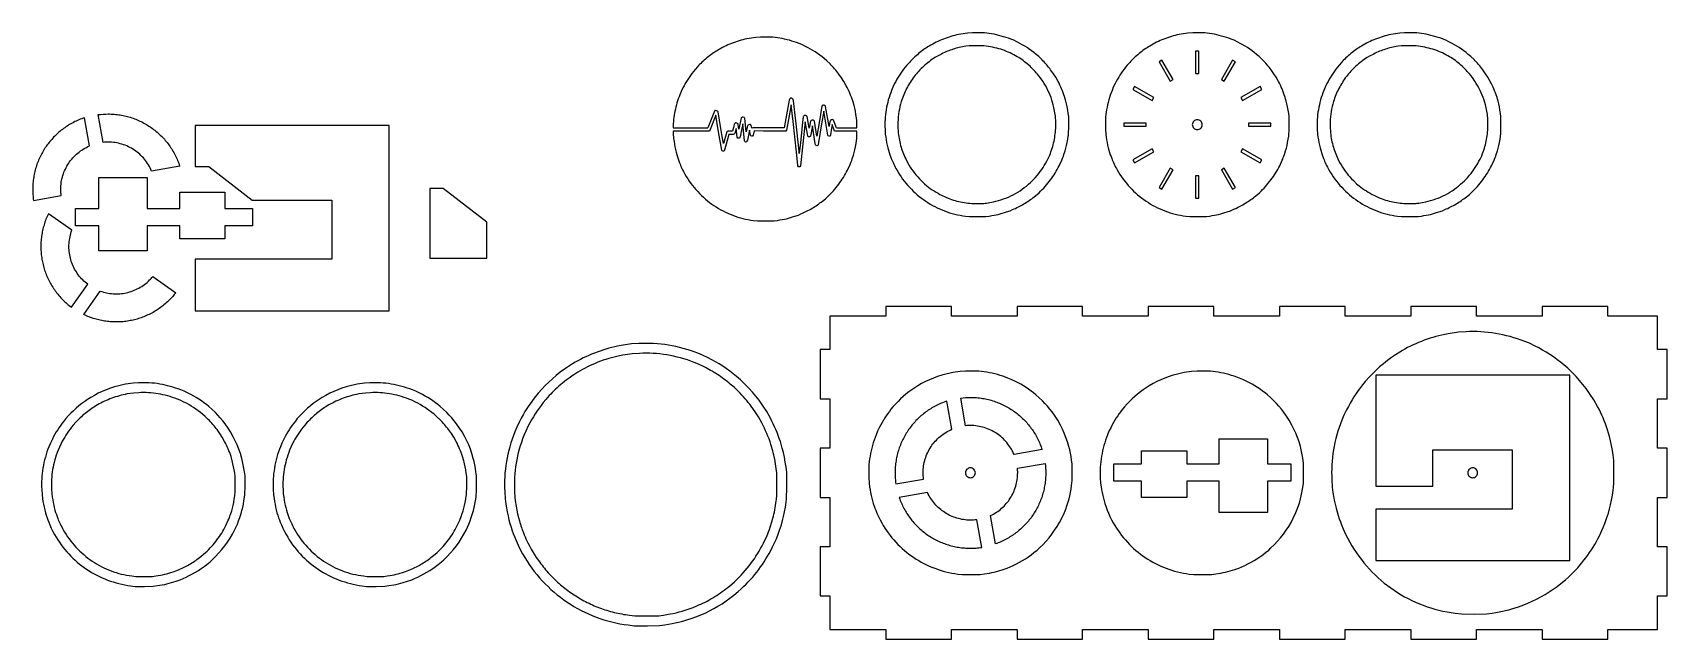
# Model space of a CAD drawing. Extents: x 2671 to 3169, y 765 to 950.
import ezdxf

# ---------------------------------------------------------------- set-up
doc = ezdxf.new("R2010")
doc.units = 0
doc.layers.add('6MM_ENGRAVE', color=245, linetype='CONTINUOUS')

msp = doc.modelspace()

# ---------------------------------------------------------------- linework, layer by layer
at = {"layer": '6MM_ENGRAVE'}
for points in [[(2915.8, 921.23), (2922.04, 921.23), (2922.04, 923.34), (2921.91, 924.29), (2921.75, 925.3), (2921.57, 926.28), (2921.37, 927.21), (2921.27, 927.64), (2921.16, 928.06), (2920.77, 929.41), (2920.57, 929.99), (2920.36, 930.58), (2920.13, 931.16), (2919.89, 931.74), (2919.64, 932.32), (2919.37, 932.89), (2919.1, 933.45), (2918.81, 934), (2918.08, 935.32), (2917.38, 936.39), (2916.53, 937.59), (2916.24, 937.97), (2915.92, 938.37), (2915.59, 938.77), (2915.25, 939.17), (2914.9, 939.56), (2914.54, 939.95), (2914.19, 940.32), (2913.85, 940.67), (2912.89, 941.62), (2912.1, 942.28), (2911.43, 942.82), (2910.74, 943.35), (2910.05, 943.85), (2909.34, 944.32), (2908.63, 944.77), (2907.9, 945.2), (2907.15, 945.61), (2906.4, 946), (2905.3, 946.54), (2904.42, 946.88), (2903.68, 947.16), (2902.94, 947.41), (2902.2, 947.64), (2901.47, 947.86), (2900.74, 948.05), (2900.01, 948.22), (2899.28, 948.37), (2898.55, 948.5), (2897.82, 948.61), (2897.1, 948.7), (2896.37, 948.77), (2895.64, 948.82), (2894.91, 948.85), (2894.18, 948.86), (2893.44, 948.85), (2892.7, 948.82), (2891.2, 948.74), (2889.17, 948.44), (2888.49, 948.3), (2887.9, 948.17), (2887.32, 948.03), (2886.74, 947.88), (2886.16, 947.71), (2885.58, 947.54), (2885.01, 947.34), (2884.43, 947.14), (2883.87, 946.92), (2883.31, 946.7), (2882.75, 946.46), (2882.2, 946.21), (2881.66, 945.95), (2881.12, 945.68), (2880.6, 945.4), (2880.08, 945.11), (2879.57, 944.81), (2879.16, 944.55), (2878.75, 944.28), (2878.33, 944), (2877.92, 943.72), (2877.51, 943.42), (2877.11, 943.11), (2876.71, 942.8), (2876.31, 942.49), (2875.92, 942.16), (2875.54, 941.83), (2875.17, 941.5), (2874.81, 941.17), (2874.46, 940.83), (2874.12, 940.5), (2873.79, 940.16), (2873.48, 939.82), (2872.72, 938.98), (2872.2, 938.33), (2871.74, 937.74), (2871.3, 937.15), (2870.88, 936.55), (2870.48, 935.94), (2870.1, 935.33), (2869.73, 934.69), (2869.36, 934.04), (2869.01, 933.36), (2868.46, 932.26), (2868.08, 931.31), (2867.84, 930.69), (2867.62, 930.06), (2867.41, 929.44), (2867.21, 928.81), (2867.03, 928.18), (2866.87, 927.55), (2866.72, 926.92), (2866.58, 926.29), (2866.46, 925.66), (2866.36, 925.03), (2866.27, 924.39), (2866.19, 923.76), (2866.13, 923.13), (2866.09, 922.5), (2866.06, 921.86), (2866.04, 921.23), (2876.62, 921.23)], [(2724.54, 909.47), (2737.83, 899.2), (2762.05, 899.2), (2762.05, 881.19), (2720.45, 881.19), (2720.45, 865.52), (2779.53, 865.52), (2779.53, 921.96), (2720.45, 921.96), (2720.45, 909.47)], [(2877.17, 920.23), (2866.05, 920.23), (2866.08, 919.46), (2866.16, 918.01), (2866.31, 917.01), (2866.43, 916.22), (2866.57, 915.43), (2866.74, 914.63), (2866.93, 913.85), (2867.12, 913.1), (2867.33, 912.39), (2867.55, 911.73), (2867.77, 911.13), (2867.99, 910.55), (2868.15, 910.16), (2868.32, 909.74), (2868.52, 909.31), (2868.73, 908.86), (2868.94, 908.41), (2869.17, 907.96), (2869.4, 907.53), (2869.63, 907.11), (2870.06, 906.39), (2870.5, 905.68), (2870.96, 904.99), (2871.44, 904.31), (2871.94, 903.65), (2872.45, 903.01), (2872.98, 902.39), (2873.53, 901.78), (2874.09, 901.19), (2874.67, 900.61), (2875.27, 900.06), (2875.88, 899.52), (2876.5, 899), (2877.14, 898.5), (2877.79, 898.02), (2878.46, 897.56), (2879.14, 897.12), (2879.83, 896.69), (2880.53, 896.29), (2881.24, 895.91), (2881.97, 895.55), (2882.71, 895.21), (2883.45, 894.89), (2884.21, 894.59), (2884.98, 894.31), (2885.75, 894.06), (2886.54, 893.83), (2887.33, 893.62), (2888.13, 893.43), (2888.94, 893.27), (2889.75, 893.13), (2890.57, 893.01), (2891.74, 892.87), (2894.41, 892.86), (2896.82, 892.88), (2897.85, 893.04), (2898.59, 893.15), (2899.28, 893.28), (2899.93, 893.41), (2900.56, 893.55), (2901.18, 893.71), (2901.8, 893.88), (2902.44, 894.08), (2903.11, 894.3), (2904.2, 894.67), (2904.96, 895), (2905.41, 895.19), (2905.84, 895.39), (2906.28, 895.59), (2906.7, 895.81), (2907.13, 896.03), (2907.55, 896.26), (2907.97, 896.49), (2908.38, 896.73), (2908.79, 896.98), (2909.2, 897.24), (2909.6, 897.5), (2909.99, 897.77), (2910.39, 898.04), (2910.77, 898.33), (2911.16, 898.62), (2911.53, 898.91), (2912.43, 899.63), (2913, 900.15), (2913.49, 900.62), (2913.96, 901.09), (2914.42, 901.56), (2914.86, 902.04), (2915.29, 902.52), (2915.7, 903.01), (2916.1, 903.51), (2916.49, 904.01), (2916.87, 904.52), (2917.23, 905.04), (2917.58, 905.57), (2917.92, 906.1), (2918.25, 906.65), (2918.56, 907.21), (2918.87, 907.78), (2919.17, 908.36), (2919.94, 910), (2920.08, 910.36), (2920.26, 910.81), (2920.44, 911.31), (2920.6, 911.79), (2920.97, 912.89), (2921.19, 913.69), (2921.29, 914.09), (2921.39, 914.52), (2921.59, 915.44), (2921.76, 916.41), (2921.91, 917.38), (2921.97, 917.91), (2922.01, 918.5), (2922.03, 919.24), (2922.04, 920.23), (2915.24, 920.23)], [(2720.45, 909.47), (2724.54, 909.47)]]:
    msp.add_lwpolyline(points, dxfattribs=at)
for points in [[(2958.94, 894.18), (2961.35, 894.2), (2962.37, 894.35), (2963.12, 894.47), (2963.81, 894.59), (2964.46, 894.72), (2965.09, 894.87), (2965.7, 895.02), (2966.32, 895.2), (2966.96, 895.4), (2967.64, 895.62), (2968.73, 895.99), (2969.49, 896.31), (2969.93, 896.51), (2970.37, 896.7), (2970.8, 896.91), (2971.23, 897.12), (2971.66, 897.35), (2972.08, 897.57), (2972.5, 897.81), (2972.91, 898.05), (2973.32, 898.3), (2973.73, 898.55), (2974.13, 898.82), (2974.52, 899.08), (2974.91, 899.36), (2975.3, 899.64), (2975.68, 899.93), (2976.06, 900.23), (2976.96, 900.94), (2977.52, 901.47), (2978.01, 901.94), (2978.49, 902.41), (2978.95, 902.88), (2979.39, 903.36), (2979.82, 903.84), (2980.23, 904.33), (2980.63, 904.83), (2981.02, 905.33), (2981.39, 905.84), (2981.76, 906.36), (2982.11, 906.88), (2982.45, 907.42), (2982.78, 907.97), (2983.09, 908.52), (2983.4, 909.09), (2983.7, 909.67), (2984.47, 911.32), (2984.61, 911.68), (2984.79, 912.13), (2984.97, 912.63), (2985.13, 913.11), (2985.5, 914.21), (2985.72, 915.01), (2985.82, 915.41), (2985.92, 915.83), (2986.11, 916.75), (2986.29, 917.73), (2986.43, 918.7), (2986.47, 919), (2986.5, 919.3), (2986.52, 919.62), (2986.54, 919.99), (2986.56, 920.9), (2986.57, 922.17), (2986.57, 924.66), (2986.43, 925.61), (2986.28, 926.61), (2986.1, 927.6), (2985.9, 928.52), (2985.79, 928.96), (2985.69, 929.37), (2985.3, 930.73), (2985.1, 931.31), (2984.89, 931.89), (2984.66, 932.48), (2984.42, 933.06), (2984.17, 933.64), (2983.9, 934.21), (2983.63, 934.77), (2983.34, 935.31), (2982.61, 936.63), (2981.9, 937.7), (2981.06, 938.91), (2980.77, 939.29), (2980.45, 939.68), (2980.12, 940.08), (2979.78, 940.48), (2979.43, 940.88), (2979.07, 941.27), (2978.72, 941.64), (2978.38, 941.99), (2977.42, 942.94), (2976.63, 943.59), (2975.95, 944.14), (2975.27, 944.66), (2974.57, 945.16), (2973.87, 945.64), (2973.15, 946.09), (2972.43, 946.52), (2971.68, 946.93), (2970.93, 947.32), (2969.83, 947.86), (2968.95, 948.2), (2968.21, 948.47), (2967.47, 948.73), (2966.73, 948.96), (2966, 949.17), (2965.27, 949.37), (2964.54, 949.54), (2963.81, 949.69), (2963.08, 949.82), (2962.35, 949.93), (2961.63, 950.02), (2960.9, 950.09), (2960.17, 950.14), (2959.44, 950.17), (2958.71, 950.18), (2957.97, 950.16), (2957.23, 950.13), (2955.73, 950.05), (2953.7, 949.76), (2953.01, 949.62), (2952.43, 949.49), (2951.85, 949.35), (2951.27, 949.2), (2950.69, 949.03), (2950.11, 948.85), (2949.53, 948.66), (2948.96, 948.46), (2948.4, 948.24), (2947.83, 948.01), (2947.28, 947.78), (2946.73, 947.53), (2946.19, 947.27), (2945.65, 947), (2945.12, 946.72), (2944.61, 946.42), (2944.1, 946.12), (2943.69, 945.87), (2943.28, 945.6), (2942.86, 945.32), (2942.45, 945.03), (2942.04, 944.74), (2941.64, 944.43), (2941.24, 944.12), (2940.84, 943.8), (2940.45, 943.48), (2940.07, 943.15), (2939.7, 942.82), (2939.34, 942.49), (2938.99, 942.15), (2938.65, 941.81), (2938.32, 941.47), (2938.01, 941.14), (2937.25, 940.3), (2936.73, 939.65), (2936.27, 939.06), (2935.83, 938.47), (2935.41, 937.87), (2935.01, 937.26), (2934.63, 936.64), (2934.25, 936.01), (2933.89, 935.35), (2933.54, 934.68), (2932.98, 933.58), (2932.61, 932.62), (2932.33, 931.89), (2932.07, 931.16), (2931.83, 930.42), (2931.61, 929.69), (2931.41, 928.94), (2931.24, 928.2), (2931.08, 927.46), (2930.95, 926.72), (2930.83, 925.97), (2930.74, 925.23), (2930.66, 924.48), (2930.61, 923.74), (2930.58, 923), (2930.57, 922.26), (2930.58, 921.52), (2930.61, 920.78), (2930.69, 919.32), (2930.83, 918.32), (2930.96, 917.54), (2931.1, 916.74), (2931.27, 915.95), (2931.45, 915.17), (2931.65, 914.42), (2931.86, 913.7), (2932.08, 913.04), (2932.3, 912.45), (2932.52, 911.87), (2932.68, 911.48), (2932.85, 911.06), (2933.04, 910.63), (2933.25, 910.18), (2933.47, 909.73), (2933.7, 909.28), (2933.93, 908.84), (2934.16, 908.42), (2934.59, 907.7), (2935.03, 907), (2935.49, 906.3), (2935.97, 905.63), (2936.46, 904.97), (2936.98, 904.33), (2937.51, 903.7), (2938.06, 903.1), (2938.62, 902.5), (2939.2, 901.93), (2939.8, 901.38), (2940.41, 900.84), (2941.03, 900.32), (2941.67, 899.82), (2942.32, 899.34), (2942.99, 898.88), (2943.66, 898.43), (2944.35, 898.01), (2945.06, 897.61), (2945.77, 897.23), (2946.5, 896.87), (2947.23, 896.52), (2947.98, 896.21), (2948.74, 895.91), (2949.5, 895.63), (2950.28, 895.38), (2951.06, 895.15), (2951.86, 894.94), (2952.66, 894.75), (2953.46, 894.59), (2954.28, 894.45), (2955.1, 894.33), (2956.27, 894.19)], [(3026.1, 894.18), (3028.51, 894.2), (3029.54, 894.35), (3030.28, 894.47), (3030.97, 894.59), (3031.62, 894.72), (3032.25, 894.87), (3032.87, 895.02), (3033.49, 895.2), (3034.13, 895.4), (3034.8, 895.62), (3035.89, 895.99), (3036.65, 896.31), (3037.1, 896.51), (3037.53, 896.7), (3037.96, 896.91), (3038.39, 897.12), (3038.82, 897.35), (3039.24, 897.57), (3039.66, 897.81), (3040.07, 898.05), (3040.48, 898.3), (3040.89, 898.55), (3041.29, 898.82), (3041.68, 899.08), (3042.08, 899.36), (3042.46, 899.64), (3042.85, 899.93), (3043.22, 900.23), (3044.12, 900.94), (3044.69, 901.47), (3045.17, 901.94), (3045.65, 902.41), (3046.11, 902.88), (3046.55, 903.36), (3046.98, 903.84), (3047.39, 904.33), (3047.79, 904.83), (3048.18, 905.33), (3048.56, 905.84), (3048.92, 906.36), (3049.27, 906.88), (3049.61, 907.42), (3049.94, 907.97), (3050.25, 908.52), (3050.56, 909.09), (3050.86, 909.67), (3051.63, 911.32), (3051.77, 911.68), (3051.95, 912.13), (3052.13, 912.63), (3052.29, 913.11), (3052.66, 914.21), (3052.88, 915.01), (3052.98, 915.41), (3053.08, 915.83), (3053.28, 916.75), (3053.45, 917.73), (3053.6, 918.7), (3053.63, 919), (3053.66, 919.3), (3053.68, 919.62), (3053.7, 919.99), (3053.72, 920.9), (3053.73, 922.17), (3053.73, 924.66), (3053.59, 925.61), (3053.44, 926.61), (3053.26, 927.6), (3053.06, 928.52), (3052.96, 928.96), (3052.85, 929.37), (3052.46, 930.73), (3052.26, 931.31), (3052.05, 931.89), (3051.82, 932.48), (3051.58, 933.06), (3051.33, 933.64), (3051.06, 934.21), (3050.79, 934.77), (3050.5, 935.31), (3049.77, 936.63), (3049.07, 937.7), (3048.22, 938.91), (3047.93, 939.29), (3047.61, 939.68), (3047.28, 940.08), (3046.94, 940.48), (3046.59, 940.88), (3046.23, 941.27), (3045.88, 941.64), (3045.54, 941.99), (3044.58, 942.94), (3043.79, 943.59), (3043.12, 944.14), (3042.43, 944.66), (3041.74, 945.16), (3041.03, 945.64), (3040.32, 946.09), (3039.59, 946.52), (3038.84, 946.93), (3038.09, 947.32), (3036.99, 947.86), (3036.11, 948.2), (3035.37, 948.47), (3034.63, 948.73), (3033.89, 948.96), (3033.16, 949.17), (3032.43, 949.37), (3031.7, 949.54), (3030.97, 949.69), (3030.24, 949.82), (3029.51, 949.93), (3028.79, 950.02), (3028.06, 950.09), (3027.33, 950.14), (3026.6, 950.17), (3025.87, 950.18), (3025.13, 950.16), (3024.39, 950.13), (3022.89, 950.05), (3020.86, 949.76), (3020.18, 949.62), (3019.59, 949.49), (3019.01, 949.35), (3018.43, 949.2), (3017.85, 949.03), (3017.27, 948.85), (3016.7, 948.66), (3016.12, 948.46), (3015.56, 948.24), (3014.99, 948.01), (3014.44, 947.78), (3013.89, 947.53), (3013.35, 947.27), (3012.81, 947), (3012.29, 946.72), (3011.77, 946.42), (3011.26, 946.12), (3010.85, 945.87), (3010.44, 945.6), (3010.02, 945.32), (3009.61, 945.03), (3009.2, 944.74), (3008.8, 944.43), (3008.4, 944.12), (3008, 943.8), (3007.61, 943.48), (3007.23, 943.15), (3006.86, 942.82), (3006.5, 942.49), (3006.15, 942.15), (3005.81, 941.81), (3005.48, 941.47), (3005.17, 941.14), (3004.41, 940.3), (3003.89, 939.65), (3003.43, 939.06), (3002.99, 938.47), (3002.57, 937.87), (3002.17, 937.26), (3001.79, 936.64), (3001.41, 936.01), (3001.05, 935.35), (3000.7, 934.68), (3000.15, 933.58), (2999.77, 932.62), (2999.49, 931.89), (2999.23, 931.16), (2998.99, 930.42), (2998.77, 929.69), (2998.58, 928.94), (2998.4, 928.2), (2998.24, 927.46), (2998.11, 926.72), (2997.99, 925.97), (2997.9, 925.23), (2997.82, 924.48), (2997.77, 923.74), (2997.74, 923), (2997.73, 922.26), (2997.74, 921.52), (2997.77, 920.78), (2997.85, 919.32), (2998, 918.32), (2998.12, 917.54), (2998.26, 916.74), (2998.43, 915.95), (2998.61, 915.17), (2998.81, 914.42), (2999.02, 913.7), (2999.24, 913.04), (2999.46, 912.45), (2999.68, 911.87), (2999.84, 911.48), (3000.01, 911.06), (3000.21, 910.63), (3000.41, 910.18), (3000.63, 909.73), (3000.86, 909.28), (3001.09, 908.84), (3001.32, 908.42), (3001.75, 907.7), (3002.19, 907), (3002.65, 906.3), (3003.13, 905.63), (3003.63, 904.97), (3004.14, 904.33), (3004.67, 903.7), (3005.22, 903.1), (3005.78, 902.5), (3006.36, 901.93), (3006.96, 901.38), (3007.57, 900.84), (3008.19, 900.32), (3008.83, 899.82), (3009.48, 899.34), (3010.15, 898.88), (3010.83, 898.43), (3011.52, 898.01), (3012.22, 897.61), (3012.93, 897.23), (3013.66, 896.87), (3014.4, 896.52), (3015.14, 896.21), (3015.9, 895.91), (3016.67, 895.63), (3017.44, 895.38), (3018.22, 895.15), (3019.02, 894.94), (3019.82, 894.75), (3020.63, 894.59), (3021.44, 894.45), (3022.26, 894.33), (3023.43, 894.19)], [(3090.63, 894.18), (3093.04, 894.2), (3094.06, 894.35), (3094.81, 894.47), (3095.5, 894.59), (3096.15, 894.72), (3096.78, 894.87), (3097.39, 895.02), (3098.01, 895.2), (3098.65, 895.4), (3099.33, 895.62), (3100.42, 895.99), (3101.18, 896.31), (3101.62, 896.51), (3102.06, 896.7), (3102.49, 896.91), (3102.92, 897.12), (3103.35, 897.35), (3103.77, 897.57), (3104.19, 897.81), (3104.6, 898.05), (3105.01, 898.3), (3105.41, 898.55), (3105.82, 898.82), (3106.21, 899.08), (3106.6, 899.36), (3106.99, 899.64), (3107.37, 899.93), (3107.75, 900.23), (3108.65, 900.94), (3109.21, 901.47), (3109.7, 901.94), (3110.18, 902.41), (3110.63, 902.88), (3111.08, 903.36), (3111.51, 903.84), (3111.92, 904.33), (3112.32, 904.83), (3112.71, 905.33), (3113.08, 905.84), (3113.45, 906.36), (3113.8, 906.88), (3114.14, 907.42), (3114.46, 907.97), (3114.78, 908.52), (3115.09, 909.09), (3115.39, 909.67), (3116.16, 911.32), (3116.3, 911.68), (3116.47, 912.13), (3116.66, 912.63), (3116.82, 913.11), (3117.19, 914.21), (3117.41, 915.01), (3117.51, 915.41), (3117.61, 915.83), (3117.8, 916.75), (3117.98, 917.73), (3118.12, 918.7), (3118.16, 919), (3118.19, 919.3), (3118.21, 919.62), (3118.23, 919.99), (3118.25, 920.9), (3118.26, 922.17), (3118.26, 924.66), (3118.12, 925.61), (3117.97, 926.61), (3117.79, 927.6), (3117.59, 928.52), (3117.48, 928.96), (3117.38, 929.37), (3116.99, 930.73), (3116.79, 931.31), (3116.58, 931.89), (3116.35, 932.48), (3116.11, 933.06), (3115.85, 933.64), (3115.59, 934.21), (3115.31, 934.77), (3115.03, 935.31), (3114.3, 936.63), (3113.59, 937.7), (3112.75, 938.91), (3112.46, 939.29), (3112.14, 939.68), (3111.81, 940.08), (3111.47, 940.48), (3111.12, 940.88), (3110.76, 941.27), (3110.41, 941.64), (3110.07, 941.99), (3109.11, 942.94), (3108.32, 943.59), (3107.64, 944.14), (3106.96, 944.66), (3106.26, 945.16), (3105.56, 945.64), (3104.84, 946.09), (3104.11, 946.52), (3103.37, 946.93), (3102.61, 947.32), (3101.52, 947.86), (3100.64, 948.2), (3099.9, 948.47), (3099.16, 948.73), (3098.42, 948.96), (3097.69, 949.17), (3096.95, 949.37), (3096.22, 949.54), (3095.5, 949.69), (3094.77, 949.82), (3094.04, 949.93), (3093.31, 950.02), (3092.59, 950.09), (3091.86, 950.14), (3091.13, 950.17), (3090.39, 950.18), (3089.66, 950.16), (3088.92, 950.13), (3087.42, 950.05), (3085.39, 949.76), (3084.7, 949.62), (3084.12, 949.49), (3083.54, 949.35), (3082.96, 949.2), (3082.38, 949.03), (3081.8, 948.85), (3081.22, 948.66), (3080.65, 948.46), (3080.08, 948.24), (3079.52, 948.01), (3078.97, 947.78), (3078.42, 947.53), (3077.87, 947.27), (3077.34, 947), (3076.81, 946.72), (3076.3, 946.42), (3075.79, 946.12), (3075.38, 945.87), (3074.96, 945.6), (3074.55, 945.32), (3074.14, 945.03), (3073.73, 944.74), (3073.33, 944.43), (3072.92, 944.12), (3072.53, 943.8), (3072.14, 943.48), (3071.76, 943.15), (3071.39, 942.82), (3071.03, 942.49), (3070.68, 942.15), (3070.34, 941.81), (3070.01, 941.47), (3069.7, 941.14), (3068.94, 940.3), (3068.42, 939.65), (3067.96, 939.06), (3067.52, 938.47), (3067.1, 937.87), (3066.7, 937.26), (3066.31, 936.64), (3065.94, 936.01), (3065.58, 935.35), (3065.23, 934.68), (3064.67, 933.58), (3064.3, 932.62), (3064.02, 931.89), (3063.76, 931.16), (3063.52, 930.42), (3063.3, 929.69), (3063.1, 928.94), (3062.93, 928.2), (3062.77, 927.46), (3062.63, 926.72), (3062.52, 925.97), (3062.42, 925.23), (3062.35, 924.48), (3062.3, 923.74), (3062.27, 923), (3062.26, 922.26), (3062.27, 921.52), (3062.3, 920.78), (3062.38, 919.32), (3062.52, 918.32), (3062.65, 917.54), (3062.79, 916.74), (3062.96, 915.95), (3063.14, 915.17), (3063.34, 914.42), (3063.55, 913.7), (3063.77, 913.04), (3063.99, 912.45), (3064.21, 911.87), (3064.36, 911.48), (3064.54, 911.06), (3064.73, 910.63), (3064.94, 910.18), (3065.16, 909.73), (3065.39, 909.28), (3065.62, 908.84), (3065.85, 908.42), (3066.27, 907.7), (3066.72, 907), (3067.18, 906.3), (3067.66, 905.63), (3068.15, 904.97), (3068.67, 904.33), (3069.2, 903.7), (3069.75, 903.1), (3070.31, 902.5), (3070.89, 901.93), (3071.48, 901.38), (3072.09, 900.84), (3072.72, 900.32), (3073.36, 899.82), (3074.01, 899.34), (3074.67, 898.88), (3075.35, 898.43), (3076.04, 898.01), (3076.75, 897.61), (3077.46, 897.23), (3078.19, 896.87), (3078.92, 896.52), (3079.67, 896.21), (3080.43, 895.91), (3081.19, 895.63), (3081.97, 895.38), (3082.75, 895.15), (3083.55, 894.94), (3084.35, 894.75), (3085.15, 894.59), (3085.97, 894.45), (3086.79, 894.33), (3087.96, 894.19)], [(2962.55, 898.47), (2963.66, 898.66), (2964.39, 898.84), (2965.16, 899.05), (2965.93, 899.29), (2966.69, 899.55), (2967.45, 899.84), (2968.19, 900.15), (2968.92, 900.49), (2969.64, 900.85), (2970.35, 901.23), (2971.04, 901.64), (2971.73, 902.07), (2972.39, 902.52), (2973.04, 903), (2973.68, 903.49), (2974.29, 904.01), (2974.89, 904.54), (2975.47, 905.1), (2976.38, 906), (2977.02, 906.76), (2977.47, 907.33), (2977.92, 907.91), (2978.34, 908.5), (2978.75, 909.11), (2979.14, 909.74), (2979.51, 910.38), (2979.87, 911.03), (2980.21, 911.7), (2980.71, 912.72), (2980.97, 913.39), (2981.17, 913.92), (2981.36, 914.46), (2981.53, 914.99), (2981.69, 915.53), (2981.84, 916.07), (2981.98, 916.62), (2982.1, 917.16), (2982.21, 917.71), (2982.31, 918.26), (2982.39, 918.82), (2982.46, 919.37), (2982.52, 919.93), (2982.57, 920.49), (2982.6, 921.06), (2982.62, 921.62), (2982.62, 922.19), (2982.62, 923.4), (2982.55, 924.27), (2982.5, 924.74), (2982.44, 925.23), (2982.36, 925.75), (2982.28, 926.27), (2982.18, 926.79), (2982.08, 927.29), (2981.97, 927.78), (2981.86, 928.24), (2981.45, 929.66), (2981.19, 930.4), (2980.9, 931.14), (2980.58, 931.89), (2980.23, 932.63), (2979.86, 933.35), (2979.48, 934.06), (2979.07, 934.75), (2978.66, 935.4), (2977.89, 936.55), (2977.39, 937.17), (2977.05, 937.59), (2976.69, 938), (2976.33, 938.41), (2975.95, 938.81), (2975.57, 939.2), (2975.18, 939.58), (2974.78, 939.95), (2974.37, 940.31), (2973.96, 940.67), (2973.54, 941.01), (2973.11, 941.35), (2972.68, 941.67), (2972.24, 941.98), (2971.8, 942.29), (2971.35, 942.58), (2970.89, 942.86), (2970.36, 943.16), (2969.83, 943.46), (2969.28, 943.74), (2968.73, 944), (2968.17, 944.25), (2967.61, 944.49), (2967.03, 944.71), (2966.45, 944.92), (2965.85, 945.12), (2965.25, 945.3), (2964.64, 945.47), (2964.02, 945.62), (2963.39, 945.76), (2962.74, 945.89), (2962.09, 946), (2961.43, 946.1), (2960.73, 946.2), (2956.28, 946.19), (2955.22, 946.03), (2954.7, 945.94), (2954.19, 945.85), (2953.7, 945.76), (2953.21, 945.65), (2952.74, 945.54), (2952.28, 945.42), (2951.82, 945.29), (2951.37, 945.15), (2950.92, 945.01), (2950.48, 944.85), (2950.03, 944.68), (2949.59, 944.51), (2949.15, 944.32), (2948.7, 944.12), (2948.25, 943.91), (2947.8, 943.68), (2946.55, 943.06), (2945.8, 942.58), (2945.35, 942.29), (2944.9, 941.99), (2944.46, 941.68), (2944.03, 941.35), (2943.61, 941.02), (2943.19, 940.68), (2942.78, 940.33), (2942.38, 939.98), (2941.99, 939.61), (2941.61, 939.23), (2941.23, 938.85), (2940.86, 938.46), (2940.51, 938.06), (2940.16, 937.65), (2939.82, 937.24), (2939.49, 936.82), (2939.16, 936.39), (2938.85, 935.95), (2938.55, 935.51), (2938.26, 935.06), (2937.98, 934.61), (2937.7, 934.15), (2937.44, 933.68), (2937.19, 933.21), (2936.95, 932.73), (2936.72, 932.25), (2936.5, 931.76), (2936.29, 931.26), (2936.09, 930.77), (2935.91, 930.26), (2935.73, 929.76), (2935.57, 929.24), (2935.34, 928.45), (2935.14, 927.67), (2934.97, 926.91), (2934.84, 926.15), (2934.73, 925.37), (2934.65, 924.58), (2934.59, 923.75), (2934.55, 922.88), (2934.51, 921.2), (2934.6, 920.19), (2934.65, 919.64), (2934.71, 919.09), (2934.79, 918.55), (2934.88, 918.01), (2934.98, 917.47), (2935.1, 916.94), (2935.22, 916.41), (2935.36, 915.88), (2935.51, 915.35), (2935.67, 914.83), (2935.85, 914.31), (2936.03, 913.8), (2936.23, 913.29), (2936.44, 912.78), (2936.66, 912.28), (2936.9, 911.77), (2937.43, 910.68), (2937.89, 909.91), (2938.3, 909.26), (2938.71, 908.63), (2939.15, 908.02), (2939.6, 907.42), (2940.06, 906.85), (2940.56, 906.28), (2941.07, 905.72), (2941.62, 905.16), (2942.61, 904.17), (2943.37, 903.55), (2943.86, 903.17), (2944.4, 902.77), (2944.97, 902.38), (2945.56, 901.99), (2946.16, 901.62), (2946.75, 901.27), (2947.32, 900.95), (2947.86, 900.67), (2949.11, 900.06), (2949.8, 899.79), (2950.34, 899.59), (2950.89, 899.4), (2951.43, 899.22), (2951.98, 899.06), (2952.53, 898.91), (2953.08, 898.77), (2953.64, 898.65), (2954.19, 898.54), (2954.75, 898.45), (2955.31, 898.36), (2955.88, 898.3), (2956.45, 898.24), (2957.02, 898.2), (2957.59, 898.17), (2958.17, 898.16), (2958.75, 898.15), (2960, 898.16), (2960.72, 898.22), (2961.09, 898.26), (2961.55, 898.32), (2962.06, 898.39)], [(3018.37, 935.93), (3014.97, 941.8), (3014.11, 941.3), (3017.5, 935.43)], [(3026.23, 937.78), (3026.23, 944.58), (3025.23, 944.58), (3025.23, 937.78)], [(3037.35, 941.3), (3036.48, 941.8), (3033.09, 935.93), (3033.96, 935.43)], [(3094.24, 898.47), (3095.35, 898.66), (3096.08, 898.84), (3096.85, 899.05), (3097.62, 899.29), (3098.38, 899.55), (3099.13, 899.84), (3099.88, 900.15), (3100.61, 900.49), (3101.33, 900.85), (3102.04, 901.23), (3102.73, 901.64), (3103.41, 902.07), (3104.08, 902.52), (3104.73, 903), (3105.37, 903.49), (3105.98, 904.01), (3106.58, 904.54), (3107.16, 905.1), (3108.07, 906), (3108.7, 906.76), (3109.16, 907.33), (3109.6, 907.91), (3110.03, 908.5), (3110.44, 909.11), (3110.83, 909.74), (3111.2, 910.38), (3111.56, 911.03), (3111.9, 911.7), (3112.4, 912.72), (3112.66, 913.39), (3112.86, 913.92), (3113.05, 914.46), (3113.22, 914.99), (3113.38, 915.53), (3113.53, 916.07), (3113.67, 916.62), (3113.79, 917.16), (3113.9, 917.71), (3114, 918.26), (3114.08, 918.82), (3114.15, 919.37), (3114.21, 919.93), (3114.25, 920.49), (3114.29, 921.06), (3114.31, 921.62), (3114.31, 922.19), (3114.31, 923.4), (3114.24, 924.27), (3114.19, 924.74), (3114.13, 925.23), (3114.05, 925.75), (3113.97, 926.27), (3113.87, 926.79), (3113.77, 927.29), (3113.66, 927.78), (3113.55, 928.24), (3113.14, 929.66), (3112.88, 930.4), (3112.59, 931.14), (3112.27, 931.89), (3111.92, 932.63), (3111.55, 933.35), (3111.17, 934.06), (3110.76, 934.75), (3110.35, 935.4), (3109.58, 936.55), (3109.08, 937.17), (3108.74, 937.59), (3108.38, 938), (3108.02, 938.41), (3107.64, 938.81), (3107.26, 939.2), (3106.87, 939.58), (3106.47, 939.95), (3106.06, 940.31), (3105.65, 940.67), (3105.23, 941.01), (3104.8, 941.35), (3104.37, 941.67), (3103.93, 941.98), (3103.48, 942.29), (3103.04, 942.58), (3102.58, 942.86), (3102.05, 943.16), (3101.52, 943.46), (3100.97, 943.74), (3100.42, 944), (3099.86, 944.25), (3099.29, 944.49), (3098.72, 944.71), (3098.13, 944.92), (3097.54, 945.12), (3096.94, 945.3), (3096.33, 945.47), (3095.71, 945.62), (3095.07, 945.76), (3094.43, 945.89), (3093.78, 946), (3093.12, 946.1), (3092.42, 946.2), (3087.96, 946.19), (3086.9, 946.03), (3086.38, 945.94), (3085.88, 945.85), (3085.39, 945.76), (3084.9, 945.65), (3084.43, 945.54), (3083.97, 945.42), (3083.51, 945.29), (3083.06, 945.15), (3082.61, 945.01), (3082.16, 944.85), (3081.72, 944.68), (3081.28, 944.51), (3080.84, 944.32), (3080.39, 944.12), (3079.94, 943.91), (3079.49, 943.68), (3078.24, 943.06), (3077.49, 942.58), (3077.03, 942.29), (3076.59, 941.99), (3076.15, 941.68), (3075.72, 941.35), (3075.29, 941.02), (3074.88, 940.68), (3074.47, 940.33), (3074.07, 939.98), (3073.68, 939.61), (3073.29, 939.23), (3072.92, 938.85), (3072.55, 938.46), (3072.19, 938.06), (3071.85, 937.65), (3071.51, 937.24), (3071.18, 936.82), (3070.85, 936.39), (3070.54, 935.95), (3070.24, 935.51), (3069.95, 935.06), (3069.67, 934.61), (3069.39, 934.15), (3069.13, 933.68), (3068.88, 933.21), (3068.64, 932.73), (3068.41, 932.25), (3068.19, 931.76), (3067.98, 931.26), (3067.78, 930.77), (3067.6, 930.26), (3067.42, 929.76), (3067.26, 929.24), (3067.03, 928.45), (3066.83, 927.67), (3066.66, 926.91), (3066.52, 926.15), (3066.42, 925.37), (3066.33, 924.58), (3066.28, 923.75), (3066.24, 922.88), (3066.2, 921.2), (3066.29, 920.19), (3066.34, 919.64), (3066.4, 919.09), (3066.48, 918.55), (3066.57, 918.01), (3066.67, 917.47), (3066.78, 916.94), (3066.91, 916.41), (3067.05, 915.88), (3067.2, 915.35), (3067.36, 914.83), (3067.54, 914.31), (3067.72, 913.8), (3067.92, 913.29), (3068.13, 912.78), (3068.35, 912.28), (3068.59, 911.77), (3069.12, 910.68), (3069.58, 909.91), (3069.99, 909.26), (3070.4, 908.63), (3070.84, 908.02), (3071.28, 907.42), (3071.75, 906.85), (3072.24, 906.28), (3072.76, 905.72), (3073.31, 905.16), (3074.3, 904.17), (3075.06, 903.55), (3075.55, 903.17), (3076.09, 902.77), (3076.66, 902.38), (3077.25, 901.99), (3077.85, 901.62), (3078.44, 901.27), (3079.01, 900.95), (3079.55, 900.67), (3080.8, 900.06), (3081.49, 899.79), (3082.03, 899.59), (3082.58, 899.4), (3083.12, 899.22), (3083.67, 899.06), (3084.22, 898.91), (3084.77, 898.77), (3085.33, 898.65), (3085.88, 898.54), (3086.44, 898.45), (3087, 898.36), (3087.57, 898.3), (3088.13, 898.24), (3088.71, 898.2), (3089.28, 898.17), (3089.86, 898.16), (3090.44, 898.15), (3091.69, 898.16), (3092.41, 898.22), (3092.78, 898.26), (3093.24, 898.32), (3093.75, 898.39)], [(3006.6, 933.8), (3006.1, 932.93), (3011.98, 929.54), (3012.48, 930.4)], [(3039.48, 929.54), (3045.36, 932.93), (3044.86, 933.8), (3038.98, 930.4)], [(2671.16, 899.1), (2679.6, 900.59), (2679.54, 901.06), (2679.5, 901.53), (2679.48, 902), (2679.47, 902.47), (2679.48, 903.01), (2679.51, 903.55), (2679.56, 904.09), (2679.63, 904.62), (2679.72, 905.14), (2679.83, 905.66), (2679.96, 906.18), (2680.1, 906.68), (2680.26, 907.18), (2680.44, 907.67), (2680.64, 908.16), (2680.86, 908.63), (2681.09, 909.1), (2681.33, 909.55), (2681.6, 910), (2681.88, 910.44), (2682.17, 910.86), (2682.48, 911.28), (2682.81, 911.68), (2683.15, 912.08), (2683.5, 912.46), (2683.87, 912.83), (2684.25, 913.18), (2684.64, 913.52), (2685.05, 913.85), (2685.46, 914.16), (2685.9, 914.46), (2686.34, 914.74), (2686.79, 915.01), (2687.26, 915.26), (2687.74, 915.5), (2688.22, 915.72), (2686.71, 924.29), (2686.28, 924.14), (2685.85, 923.99), (2685.42, 923.82), (2685, 923.65), (2684.58, 923.47), (2684.17, 923.28), (2683.76, 923.09), (2683.35, 922.88), (2682.95, 922.67), (2682.56, 922.45), (2682.17, 922.23), (2681.79, 922), (2681.41, 921.76), (2681.04, 921.51), (2680.67, 921.26), (2680.3, 921), (2679.95, 920.73), (2679.6, 920.46), (2679.25, 920.18), (2678.91, 919.89), (2678.58, 919.6), (2678.25, 919.3), (2677.93, 918.99), (2677.61, 918.68), (2677.3, 918.36), (2677, 918.04), (2676.7, 917.71), (2676.41, 917.38), (2676.12, 917.04), (2675.85, 916.69), (2675.58, 916.34), (2675.31, 915.99), (2675.05, 915.63), (2674.8, 915.26), (2674.56, 914.89), (2674.32, 914.51), (2674.09, 914.13), (2673.87, 913.75), (2673.66, 913.36), (2673.45, 912.97), (2673.25, 912.57), (2673.06, 912.17), (2672.87, 911.76), (2672.7, 911.35), (2672.53, 910.94), (2672.37, 910.52), (2672.21, 910.1), (2672.07, 909.67), (2671.93, 909.24), (2671.8, 908.81), (2671.68, 908.38), (2671.57, 907.94), (2671.47, 907.5), (2671.37, 907.05), (2671.29, 906.61), (2671.21, 906.16), (2671.14, 905.7), (2671.08, 905.25), (2671.03, 904.79), (2670.99, 904.33), (2670.95, 903.87), (2670.93, 903.4), (2670.92, 902.94), (2670.91, 902.47), (2670.92, 902.05), (2670.93, 901.62), (2670.95, 901.2), (2670.97, 900.78), (2671.01, 900.36), (2671.05, 899.94), (2671.1, 899.52)], [(2707.15, 908.04), (2706.94, 908.53), (2706.71, 909.01), (2706.46, 909.48), (2706.19, 909.94), (2705.91, 910.38), (2705.61, 910.82), (2705.3, 911.24), (2704.97, 911.65), (2704.63, 912.05), (2704.28, 912.43), (2703.91, 912.8), (2703.53, 913.16), (2703.14, 913.5), (2702.73, 913.83), (2702.31, 914.14), (2701.89, 914.44), (2701.45, 914.72), (2701, 914.99), (2700.54, 915.24), (2700.07, 915.47), (2699.6, 915.69), (2699.11, 915.89), (2698.62, 916.07), (2698.11, 916.24), (2697.61, 916.38), (2697.09, 916.51), (2696.57, 916.62), (2696.04, 916.71), (2695.51, 916.78), (2694.97, 916.83), (2694.42, 916.86), (2693.88, 916.87), (2693.51, 916.87), (2693.14, 916.85), (2692.77, 916.83), (2692.4, 916.79), (2690.91, 925.24), (2691.65, 925.32), (2692.39, 925.39), (2693.13, 925.42), (2693.88, 925.43), (2694.34, 925.43), (2694.81, 925.41), (2695.27, 925.39), (2695.74, 925.36), (2696.2, 925.32), (2696.66, 925.27), (2697.11, 925.21), (2697.56, 925.14), (2698.01, 925.06), (2698.46, 924.97), (2698.91, 924.88), (2699.35, 924.77), (2699.79, 924.66), (2700.22, 924.54), (2700.66, 924.41), (2701.09, 924.27), (2701.51, 924.13), (2701.93, 923.98), (2702.35, 923.81), (2702.77, 923.64), (2703.18, 923.47), (2703.58, 923.28), (2703.99, 923.09), (2704.39, 922.89), (2704.78, 922.68), (2705.17, 922.46), (2705.56, 922.24), (2705.94, 922.01), (2706.31, 921.77), (2706.68, 921.53), (2707.05, 921.28), (2707.41, 921.02), (2707.77, 920.75), (2708.12, 920.48), (2708.47, 920.2), (2708.81, 919.92), (2709.14, 919.62), (2709.47, 919.33), (2709.79, 919.02), (2710.11, 918.71), (2710.42, 918.39), (2710.73, 918.07), (2711.03, 917.74), (2711.32, 917.4), (2711.61, 917.06), (2711.89, 916.71), (2712.16, 916.36), (2712.43, 916), (2712.69, 915.64), (2712.95, 915.27), (2713.19, 914.89), (2713.43, 914.51), (2713.66, 914.12), (2713.89, 913.73), (2714.11, 913.33), (2714.32, 912.93), (2714.52, 912.53), (2714.72, 912.12), (2714.9, 911.7), (2715.08, 911.28), (2715.25, 910.85), (2715.42, 910.42), (2715.57, 909.99), (2715.72, 909.55)], [(3010.13, 922.68), (3003.33, 922.68), (3003.33, 921.68), (3010.13, 921.68)], [(3041.33, 921.68), (3048.13, 921.68), (3048.13, 922.68), (3041.33, 922.68)], [(3011.98, 914.82), (3006.1, 911.42), (3006.6, 910.56), (3012.48, 913.95)], [(3044.86, 910.56), (3045.36, 911.42), (3039.48, 914.82), (3038.98, 913.95)], [(3014.97, 902.55), (3018.37, 908.43), (3017.5, 908.93), (3014.11, 903.05)], [(3026.23, 899.78), (3026.23, 906.58), (3025.23, 906.58), (3025.23, 899.78)], [(3033.09, 908.43), (3036.48, 902.55), (3037.35, 903.05), (3033.96, 908.93)], [(2729.48, 896.61), (2737.88, 896.61), (2737.88, 891.36), (2729.48, 891.36), (2729.48, 887.38), (2715.72, 887.38), (2715.72, 891.36), (2705.77, 891.36), (2705.77, 883.76), (2691.11, 883.76), (2691.11, 891.36), (2683.96, 891.36), (2683.96, 896.61), (2691.11, 896.61), (2691.11, 906.11), (2705.77, 906.11), (2705.77, 896.61), (2715.72, 896.61), (2715.72, 901.59), (2729.48, 901.59)], [(2791.9, 881.5), (2809.27, 881.5), (2809.27, 892.5), (2795.99, 902.76), (2791.9, 902.76)], [(2682.76, 866.56), (2687.67, 873.58), (2687.28, 873.88), (2686.9, 874.2), (2686.54, 874.53), (2686.18, 874.88), (2685.81, 875.26), (2685.46, 875.65), (2685.12, 876.06), (2684.8, 876.47), (2684.5, 876.89), (2684.21, 877.33), (2683.94, 877.77), (2683.69, 878.21), (2683.45, 878.67), (2683.24, 879.13), (2683.03, 879.6), (2682.85, 880.07), (2682.68, 880.55), (2682.53, 881.04), (2682.4, 881.53), (2682.29, 882.02), (2682.19, 882.52), (2682.11, 883.02), (2682.04, 883.52), (2682, 884.02), (2681.97, 884.53), (2681.96, 885.03), (2681.97, 885.54), (2682, 886.04), (2682.04, 886.55), (2682.1, 887.06), (2682.18, 887.56), (2682.28, 888.06), (2682.39, 888.56), (2682.53, 889.06), (2682.68, 889.55), (2682.85, 890.04), (2675.69, 895.05), (2675.49, 894.64), (2675.31, 894.23), (2675.13, 893.81), (2674.96, 893.4), (2674.81, 892.98), (2674.66, 892.55), (2674.51, 892.13), (2674.38, 891.7), (2674.26, 891.28), (2674.14, 890.85), (2674.03, 890.42), (2673.93, 889.99), (2673.84, 889.55), (2673.76, 889.12), (2673.69, 888.68), (2673.62, 888.25), (2673.56, 887.81), (2673.52, 887.38), (2673.48, 886.94), (2673.44, 886.5), (2673.42, 886.06), (2673.41, 885.63), (2673.4, 885.19), (2673.4, 884.75), (2673.41, 884.31), (2673.43, 883.88), (2673.46, 883.44), (2673.49, 883), (2673.54, 882.57), (2673.59, 882.14), (2673.65, 881.7), (2673.72, 881.27), (2673.79, 880.84), (2673.88, 880.41), (2673.97, 879.98), (2674.07, 879.56), (2674.18, 879.14), (2674.29, 878.71), (2674.42, 878.29), (2674.55, 877.88), (2674.69, 877.46), (2674.84, 877.05), (2675, 876.64), (2675.16, 876.23), (2675.34, 875.82), (2675.52, 875.42), (2675.71, 875.02), (2675.91, 874.63), (2676.11, 874.23), (2676.32, 873.85), (2676.54, 873.46), (2676.77, 873.08), (2677.01, 872.7), (2677.25, 872.33), (2677.51, 871.96), (2677.77, 871.59), (2678.03, 871.23), (2678.31, 870.87), (2678.59, 870.52), (2678.88, 870.17), (2679.18, 869.82), (2679.49, 869.49), (2679.8, 869.15), (2680.13, 868.82), (2680.44, 868.52), (2680.75, 868.22), (2681.07, 867.93), (2681.4, 867.64), (2681.73, 867.36), (2682.07, 867.09), (2682.41, 866.82)], [(2686.46, 864.34), (2691.48, 871.52), (2691.97, 871.35), (2692.46, 871.2), (2692.95, 871.07), (2693.45, 870.96), (2693.95, 870.86), (2694.45, 870.79), (2694.96, 870.73), (2695.46, 870.69), (2695.96, 870.66), (2696.47, 870.66), (2696.97, 870.67), (2697.47, 870.7), (2697.97, 870.75), (2698.47, 870.81), (2698.97, 870.9), (2699.46, 871), (2699.95, 871.11), (2700.44, 871.25), (2700.92, 871.4), (2701.39, 871.56), (2701.86, 871.75), (2702.33, 871.95), (2702.79, 872.17), (2703.24, 872.4), (2703.68, 872.66), (2704.12, 872.92), (2704.55, 873.21), (2704.97, 873.51), (2705.38, 873.83), (2705.78, 874.16), (2706.17, 874.51), (2706.55, 874.88), (2706.79, 875.13), (2707.03, 875.38), (2707.26, 875.64), (2707.48, 875.91), (2714.51, 870.99), (2714.06, 870.43), (2713.59, 869.88), (2713.1, 869.34), (2712.6, 868.82), (2712.27, 868.5), (2711.94, 868.19), (2711.6, 867.88), (2711.26, 867.58), (2710.91, 867.29), (2710.56, 867.01), (2710.2, 866.74), (2709.84, 866.47), (2709.48, 866.21), (2709.11, 865.96), (2708.74, 865.71), (2708.36, 865.48), (2707.98, 865.25), (2707.59, 865.03), (2707.21, 864.82), (2706.81, 864.61), (2706.42, 864.41), (2706.02, 864.23), (2705.62, 864.04), (2705.22, 863.87), (2704.81, 863.71), (2704.4, 863.55), (2703.99, 863.4), (2703.58, 863.26), (2703.16, 863.13), (2702.74, 863), (2702.32, 862.88), (2701.9, 862.77), (2701.48, 862.67), (2701.05, 862.58), (2700.62, 862.5), (2700.19, 862.42), (2699.76, 862.35), (2699.33, 862.29), (2698.9, 862.24), (2698.47, 862.19), (2698.03, 862.16), (2697.6, 862.13), (2697.16, 862.11), (2696.73, 862.1), (2696.29, 862.1), (2695.85, 862.1), (2695.42, 862.12), (2694.98, 862.14), (2694.55, 862.17), (2694.11, 862.21), (2693.68, 862.25), (2693.24, 862.31), (2692.81, 862.37), (2692.37, 862.45), (2691.94, 862.53), (2691.51, 862.61), (2691.08, 862.71), (2690.65, 862.82), (2690.22, 862.93), (2689.8, 863.05), (2689.37, 863.19), (2688.95, 863.33), (2688.53, 863.47), (2688.11, 863.63), (2687.69, 863.8), (2687.28, 863.97), (2686.87, 864.15)], [(2910.82, 853.67), (2910.82, 838.67), (2913.82, 838.67), (2913.82, 823.67), (2910.82, 823.67), (2910.82, 808.67), (2913.82, 808.67), (2913.82, 793.67), (2910.82, 793.67), (2910.82, 778.67), (2913.82, 778.67), (2913.82, 768.48), (2930.82, 768.48), (2930.82, 765.48), (2950.82, 765.48), (2950.82, 768.48), (2970.82, 768.48), (2970.82, 765.48), (2990.82, 765.48), (2990.82, 768.48), (3010.82, 768.48), (3010.82, 765.48), (3030.82, 765.48), (3030.82, 768.48), (3050.82, 768.48), (3050.82, 765.48), (3070.82, 765.48), (3070.82, 768.48), (3090.82, 768.48), (3090.82, 765.48), (3110.82, 765.48), (3110.82, 768.48), (3130.82, 768.48), (3130.82, 765.48), (3150.82, 765.48), (3150.82, 768.48), (3165.95, 768.48), (3165.95, 778.67), (3168.95, 778.67), (3168.95, 793.67), (3165.95, 793.67), (3165.95, 808.67), (3168.95, 808.67), (3168.95, 823.67), (3165.95, 823.67), (3165.95, 838.67), (3168.95, 838.67), (3168.95, 853.67), (3165.95, 853.67), (3165.95, 863.86), (3150.82, 863.86), (3150.82, 866.86), (3130.82, 866.86), (3130.82, 863.86), (3110.82, 863.86), (3110.82, 866.86), (3090.82, 866.86), (3090.82, 863.86), (3070.82, 863.86), (3070.82, 866.86), (3050.82, 866.86), (3050.82, 863.86), (3030.82, 863.86), (3030.82, 866.86), (3010.82, 866.86), (3010.82, 863.86), (2990.82, 863.86), (2990.82, 866.86), (2970.82, 866.86), (2970.82, 863.86), (2950.82, 863.86), (2950.82, 866.86), (2930.82, 866.86), (2930.82, 863.86), (2913.82, 863.86), (2913.82, 853.67)], [(3126.96, 855.61), (3125.56, 856.15), (3124.45, 856.56), (3123.33, 856.95), (3122.2, 857.3), (3121.08, 857.63), (3119.96, 857.92), (3118.84, 858.18), (3117.72, 858.42), (3116.61, 858.62), (3115.49, 858.79), (3114.36, 858.92), (3113.24, 859.03), (3112.12, 859.11), (3110.99, 859.15), (3109.86, 859.17), (3108.73, 859.15), (3107.62, 859.1), (3105.32, 858.98), (3102.2, 858.53), (3101.12, 858.3), (3100.24, 858.11), (3099.34, 857.9), (3098.45, 857.66), (3097.56, 857.41), (3096.67, 857.13), (3095.79, 856.84), (3094.91, 856.53), (3094.04, 856.2), (3093.18, 855.85), (3092.33, 855.48), (3091.49, 855.1), (3090.66, 854.7), (3089.83, 854.29), (3089.02, 853.85), (3088.23, 853.41), (3087.44, 852.94), (3086.17, 852.13), (3084.91, 851.26), (3083.66, 850.34), (3082.45, 849.38), (3081.27, 848.39), (3080.14, 847.36), (3079.08, 846.32), (3078.1, 845.29), (3076.93, 844), (3076.12, 842.99), (3075.43, 842.1), (3074.76, 841.19), (3074.11, 840.27), (3073.49, 839.34), (3072.9, 838.38), (3072.33, 837.41), (3071.78, 836.41), (3071.25, 835.39), (3070.39, 833.68), (3069.79, 832.18), (3069.37, 831.08), (3068.97, 829.96), (3068.61, 828.84), (3068.27, 827.71), (3067.97, 826.57), (3067.7, 825.43), (3067.46, 824.29), (3067.25, 823.15), (3067.07, 822.01), (3066.93, 820.86), (3066.82, 819.72), (3066.74, 818.57), (3066.69, 817.42), (3066.67, 816.28), (3066.69, 815.14), (3066.73, 814.02), (3066.86, 811.79), (3067.08, 810.22), (3067.27, 809.04), (3067.49, 807.83), (3067.75, 806.62), (3068.03, 805.43), (3068.33, 804.28), (3068.65, 803.17), (3069, 802.13), (3069.34, 801.21), (3069.67, 800.33), (3070.18, 799.1), (3070.8, 797.74), (3071.48, 796.36), (3072.19, 795.05), (3072.84, 793.93), (3073.52, 792.85), (3074.23, 791.79), (3074.96, 790.76), (3075.73, 789.75), (3076.51, 788.76), (3077.33, 787.8), (3078.17, 786.87), (3079.03, 785.96), (3079.92, 785.08), (3080.84, 784.23), (3081.77, 783.4), (3082.73, 782.61), (3083.71, 781.84), (3084.71, 781.1), (3085.74, 780.39), (3086.78, 779.71), (3087.84, 779.06), (3088.92, 778.44), (3090.01, 777.86), (3091.13, 777.3), (3092.26, 776.78), (3093.41, 776.29), (3094.57, 775.83), (3095.75, 775.41), (3096.94, 775.02), (3098.14, 774.66), (3099.36, 774.34), (3100.59, 774.05), (3101.83, 773.8), (3103.08, 773.59), (3104.33, 773.41), (3106.2, 773.18), (3110.21, 773.17), (3113.88, 773.2), (3115.57, 773.45), (3116.67, 773.63), (3117.71, 773.81), (3118.71, 774.01), (3119.69, 774.23), (3120.64, 774.48), (3121.6, 774.75), (3122.58, 775.05), (3123.58, 775.38), (3125.27, 775.95), (3126.48, 776.47), (3127.8, 777.06), (3129.12, 777.7), (3130.42, 778.39), (3131.7, 779.12), (3132.95, 779.9), (3134.17, 780.71), (3135.37, 781.57), (3136.51, 782.45), (3137.9, 783.56), (3138.81, 784.4), (3139.54, 785.1), (3140.26, 785.81), (3140.96, 786.54), (3141.64, 787.27), (3142.29, 788.01), (3142.93, 788.76), (3143.55, 789.52), (3144.14, 790.29), (3144.72, 791.08), (3145.28, 791.88), (3145.82, 792.69), (3146.34, 793.51), (3146.84, 794.35), (3147.33, 795.21), (3147.8, 796.08), (3148.27, 796.98), (3149.43, 799.47), (3149.94, 800.77), (3150.46, 802.23), (3151.02, 803.91), (3151.36, 805.18), (3151.67, 806.44), (3151.97, 807.85), (3152.23, 809.32), (3152.46, 810.81), (3152.56, 811.8), (3152.63, 812.92), (3152.66, 814.3), (3152.67, 816.15), (3152.67, 819.92), (3152.45, 821.51), (3152.21, 823.01), (3151.94, 824.49), (3151.64, 825.91), (3151.31, 827.23), (3150.72, 829.28), (3150.4, 830.21), (3150.08, 831.11), (3149.73, 832), (3149.36, 832.89), (3148.97, 833.77), (3148.57, 834.65), (3148.14, 835.51), (3147.7, 836.35), (3146.58, 838.37), (3145.49, 840.03), (3144.21, 841.86), (3143.26, 843.07), (3142.23, 844.29), (3141.16, 845.48), (3140.11, 846.57), (3138.62, 848.05), (3137.38, 849.08), (3136.36, 849.9), (3135.31, 850.7), (3134.25, 851.47), (3133.17, 852.2), (3132.07, 852.89), (3130.96, 853.55), (3129.82, 854.18), (3128.68, 854.76)], [(3126.96, 855.61), (3125.56, 856.15), (3124.45, 856.56), (3123.33, 856.95), (3122.2, 857.3), (3121.08, 857.63), (3119.96, 857.92), (3118.84, 858.18), (3117.72, 858.42), (3116.61, 858.62), (3115.49, 858.79), (3114.36, 858.92), (3113.24, 859.03), (3112.12, 859.11), (3110.99, 859.15), (3109.86, 859.17), (3108.73, 859.15), (3107.62, 859.1), (3105.32, 858.98), (3102.2, 858.53), (3101.12, 858.3), (3100.24, 858.11), (3099.34, 857.9), (3098.45, 857.66), (3097.56, 857.41), (3096.67, 857.13), (3095.79, 856.84), (3094.91, 856.53), (3094.04, 856.2), (3093.18, 855.85), (3092.33, 855.48), (3091.49, 855.1), (3090.66, 854.7), (3089.83, 854.29), (3089.02, 853.85), (3088.23, 853.41), (3087.44, 852.94), (3086.17, 852.13), (3084.91, 851.26), (3083.66, 850.34), (3082.45, 849.38), (3081.27, 848.39), (3080.14, 847.36), (3079.08, 846.32), (3078.1, 845.29), (3076.93, 844), (3076.12, 842.99), (3075.43, 842.1), (3074.76, 841.19), (3074.11, 840.27), (3073.49, 839.34), (3072.9, 838.38), (3072.33, 837.41), (3071.78, 836.41), (3071.25, 835.39), (3070.39, 833.68), (3069.79, 832.18), (3069.37, 831.08), (3068.97, 829.96), (3068.61, 828.84), (3068.27, 827.71), (3067.97, 826.57), (3067.7, 825.43), (3067.46, 824.29), (3067.25, 823.15), (3067.07, 822.01), (3066.93, 820.86), (3066.82, 819.72), (3066.74, 818.57), (3066.69, 817.42), (3066.67, 816.28), (3066.69, 815.14), (3066.73, 814.02), (3066.86, 811.79), (3067.08, 810.22), (3067.27, 809.04), (3067.49, 807.83), (3067.75, 806.62), (3068.03, 805.43), (3068.33, 804.28), (3068.65, 803.17), (3069, 802.13), (3069.34, 801.21), (3069.67, 800.33), (3070.18, 799.1), (3070.8, 797.74), (3071.48, 796.36), (3072.19, 795.05), (3072.84, 793.93), (3073.52, 792.85), (3074.23, 791.79), (3074.96, 790.76), (3075.73, 789.75), (3076.51, 788.76), (3077.33, 787.8), (3078.17, 786.87), (3079.03, 785.96), (3079.92, 785.08), (3080.84, 784.23), (3081.77, 783.4), (3082.73, 782.61), (3083.71, 781.84), (3084.71, 781.1), (3085.74, 780.39), (3086.78, 779.71), (3087.84, 779.06), (3088.92, 778.44), (3090.01, 777.86), (3091.13, 777.3), (3092.26, 776.78), (3093.41, 776.29), (3094.57, 775.83), (3095.75, 775.41), (3096.94, 775.02), (3098.14, 774.66), (3099.36, 774.34), (3100.59, 774.05), (3101.83, 773.8), (3103.08, 773.59), (3104.33, 773.41), (3106.2, 773.18), (3110.21, 773.17), (3113.88, 773.2), (3115.57, 773.45), (3116.67, 773.63), (3117.71, 773.81), (3118.71, 774.01), (3119.69, 774.23), (3120.64, 774.48), (3121.6, 774.75), (3122.58, 775.05), (3123.58, 775.38), (3125.27, 775.95), (3126.48, 776.47), (3127.8, 777.06), (3129.12, 777.7), (3130.42, 778.39), (3131.7, 779.12), (3132.95, 779.9), (3134.17, 780.71), (3135.37, 781.57), (3136.51, 782.45), (3137.9, 783.56), (3138.81, 784.4), (3139.54, 785.1), (3140.26, 785.81), (3140.96, 786.54), (3141.64, 787.27), (3142.29, 788.01), (3142.93, 788.76), (3143.55, 789.52), (3144.14, 790.29), (3144.72, 791.08), (3145.28, 791.88), (3145.82, 792.69), (3146.34, 793.51), (3146.84, 794.35), (3147.33, 795.21), (3147.8, 796.08), (3148.27, 796.98), (3149.43, 799.47), (3149.94, 800.77), (3150.46, 802.23), (3151.02, 803.91), (3151.36, 805.18), (3151.67, 806.44), (3151.97, 807.85), (3152.23, 809.32), (3152.46, 810.81), (3152.56, 811.8), (3152.63, 812.92), (3152.66, 814.3), (3152.67, 816.15), (3152.67, 819.92), (3152.45, 821.51), (3152.21, 823.01), (3151.94, 824.49), (3151.64, 825.91), (3151.31, 827.23), (3150.72, 829.28), (3150.4, 830.21), (3150.08, 831.11), (3149.73, 832), (3149.36, 832.89), (3148.97, 833.77), (3148.57, 834.65), (3148.14, 835.51), (3147.7, 836.35), (3146.58, 838.37), (3145.49, 840.03), (3144.21, 841.86), (3143.26, 843.07), (3142.23, 844.29), (3141.16, 845.48), (3140.11, 846.57), (3138.62, 848.05), (3137.38, 849.08), (3136.36, 849.9), (3135.31, 850.7), (3134.25, 851.47), (3133.17, 852.2), (3132.07, 852.89), (3130.96, 853.55), (3129.82, 854.18), (3128.68, 854.76)], [(2874.96, 852.04), (2873.56, 852.57), (2872.45, 852.98), (2871.32, 853.37), (2870.2, 853.73), (2869.08, 854.05), (2867.96, 854.35), (2866.84, 854.61), (2865.72, 854.84), (2864.6, 855.04), (2863.48, 855.21), (2862.36, 855.35), (2861.24, 855.46), (2860.11, 855.53), (2858.99, 855.58), (2857.86, 855.59), (2856.73, 855.57), (2855.61, 855.53), (2853.31, 855.4), (2850.19, 854.95), (2849.11, 854.73), (2848.23, 854.54), (2847.33, 854.32), (2846.44, 854.09), (2845.55, 853.83), (2844.66, 853.56), (2843.78, 853.26), (2842.91, 852.95), (2842.04, 852.62), (2841.18, 852.27), (2840.33, 851.91), (2839.48, 851.52), (2838.65, 851.13), (2837.83, 850.71), (2837.02, 850.28), (2836.22, 849.83), (2835.43, 849.36), (2834.16, 848.56), (2832.9, 847.69), (2831.65, 846.77), (2830.44, 845.81), (2829.26, 844.81), (2828.14, 843.79), (2827.07, 842.75), (2826.1, 841.72), (2824.93, 840.43), (2824.11, 839.41), (2823.42, 838.52), (2822.75, 837.62), (2822.11, 836.7), (2821.49, 835.76), (2820.89, 834.81), (2820.32, 833.83), (2819.77, 832.83), (2819.24, 831.82), (2818.38, 830.11), (2817.78, 828.61), (2817.36, 827.51), (2816.97, 826.39), (2816.6, 825.26), (2816.27, 824.13), (2815.97, 823), (2815.69, 821.86), (2815.45, 820.72), (2815.25, 819.58), (2815.07, 818.43), (2814.92, 817.29), (2814.81, 816.14), (2814.73, 814.99), (2814.68, 813.85), (2814.66, 812.7), (2814.68, 811.56), (2814.73, 810.44), (2814.86, 808.22), (2815.08, 806.65), (2815.26, 805.46), (2815.49, 804.25), (2815.74, 803.04), (2816.02, 801.85), (2816.32, 800.7), (2816.65, 799.6), (2816.99, 798.55), (2817.33, 797.64), (2817.67, 796.76), (2818.17, 795.52), (2818.79, 794.16), (2819.48, 792.79), (2820.19, 791.47), (2820.84, 790.36), (2821.52, 789.28), (2822.22, 788.22), (2822.96, 787.18), (2823.72, 786.17), (2824.51, 785.19), (2825.32, 784.23), (2826.16, 783.29), (2827.03, 782.39), (2827.92, 781.51), (2828.83, 780.65), (2829.77, 779.83), (2830.73, 779.03), (2831.71, 778.26), (2832.71, 777.53), (2833.73, 776.82), (2834.77, 776.14), (2835.83, 775.49), (2836.91, 774.87), (2838.01, 774.28), (2839.12, 773.73), (2840.25, 773.2), (2841.4, 772.71), (2842.56, 772.26), (2843.74, 771.83), (2844.93, 771.44), (2846.14, 771.09), (2847.35, 770.77), (2848.58, 770.48), (2849.82, 770.23), (2851.08, 770.01), (2852.32, 769.84), (2854.19, 769.61), (2858.2, 769.59), (2861.88, 769.63), (2863.56, 769.88), (2864.66, 770.05), (2865.71, 770.24), (2866.71, 770.44), (2867.68, 770.66), (2868.64, 770.9), (2869.6, 771.17), (2870.57, 771.47), (2871.57, 771.81), (2873.26, 772.38), (2874.47, 772.89), (2875.79, 773.48), (2877.12, 774.13), (2878.42, 774.82), (2879.69, 775.55), (2880.94, 776.32), (2882.16, 777.14), (2883.36, 777.99), (2884.51, 778.87), (2885.9, 779.98), (2886.8, 780.83), (2887.53, 781.52), (2888.26, 782.24), (2888.95, 782.96), (2889.63, 783.69), (2890.29, 784.43), (2890.92, 785.18), (2891.54, 785.94), (2892.14, 786.72), (2892.71, 787.5), (2893.27, 788.3), (2893.81, 789.11), (2894.33, 789.94), (2894.84, 790.78), (2895.32, 791.63), (2895.79, 792.5), (2896.26, 793.41), (2897.43, 795.9), (2897.93, 797.19), (2898.45, 798.66), (2899.02, 800.34), (2899.36, 801.61), (2899.67, 802.86), (2899.96, 804.27), (2900.23, 805.75), (2900.45, 807.24), (2900.56, 808.22), (2900.62, 809.34), (2900.66, 810.73), (2900.66, 812.58), (2900.66, 816.35), (2900.44, 817.93), (2900.21, 819.43), (2899.94, 820.92), (2899.63, 822.34), (2899.3, 823.65), (2898.71, 825.7), (2898.4, 826.63), (2898.07, 827.53), (2897.72, 828.43), (2897.35, 829.32), (2896.97, 830.2), (2896.56, 831.07), (2896.14, 831.93), (2895.7, 832.78), (2894.58, 834.8), (2893.49, 836.46), (2892.21, 838.29), (2891.26, 839.5), (2890.23, 840.72), (2889.15, 841.91), (2888.1, 843), (2886.61, 844.48), (2885.37, 845.51), (2884.36, 846.33), (2883.31, 847.13), (2882.24, 847.89), (2881.16, 848.62), (2880.07, 849.31), (2878.95, 849.97), (2877.81, 850.6), (2876.67, 851.19)], [(2874.96, 852.04), (2873.56, 852.57), (2872.45, 852.98), (2871.32, 853.37), (2870.2, 853.73), (2869.08, 854.05), (2867.96, 854.35), (2866.84, 854.61), (2865.72, 854.84), (2864.6, 855.04), (2863.48, 855.21), (2862.36, 855.35), (2861.24, 855.46), (2860.11, 855.53), (2858.99, 855.58), (2857.86, 855.59), (2856.73, 855.57), (2855.61, 855.53), (2853.31, 855.4), (2850.19, 854.95), (2849.11, 854.73), (2848.23, 854.54), (2847.33, 854.32), (2846.44, 854.09), (2845.55, 853.83), (2844.66, 853.56), (2843.78, 853.26), (2842.91, 852.95), (2842.04, 852.62), (2841.18, 852.27), (2840.33, 851.91), (2839.48, 851.52), (2838.65, 851.13), (2837.83, 850.71), (2837.02, 850.28), (2836.22, 849.83), (2835.43, 849.36), (2834.16, 848.56), (2832.9, 847.69), (2831.65, 846.77), (2830.44, 845.81), (2829.26, 844.81), (2828.14, 843.79), (2827.07, 842.75), (2826.1, 841.72), (2824.93, 840.43), (2824.11, 839.41), (2823.42, 838.52), (2822.75, 837.62), (2822.11, 836.7), (2821.49, 835.76), (2820.89, 834.81), (2820.32, 833.83), (2819.77, 832.83), (2819.24, 831.82), (2818.38, 830.11), (2817.78, 828.61), (2817.36, 827.51), (2816.97, 826.39), (2816.6, 825.26), (2816.27, 824.13), (2815.97, 823), (2815.69, 821.86), (2815.45, 820.72), (2815.25, 819.58), (2815.07, 818.43), (2814.92, 817.29), (2814.81, 816.14), (2814.73, 814.99), (2814.68, 813.85), (2814.66, 812.7), (2814.68, 811.56), (2814.73, 810.44), (2814.86, 808.22), (2815.08, 806.65), (2815.26, 805.46), (2815.49, 804.25), (2815.74, 803.04), (2816.02, 801.85), (2816.32, 800.7), (2816.65, 799.6), (2816.99, 798.55), (2817.33, 797.64), (2817.67, 796.76), (2818.17, 795.52), (2818.79, 794.16), (2819.48, 792.79), (2820.19, 791.47), (2820.84, 790.36), (2821.52, 789.28), (2822.22, 788.22), (2822.96, 787.18), (2823.72, 786.17), (2824.51, 785.19), (2825.32, 784.23), (2826.16, 783.29), (2827.03, 782.39), (2827.92, 781.51), (2828.83, 780.65), (2829.77, 779.83), (2830.73, 779.03), (2831.71, 778.26), (2832.71, 777.53), (2833.73, 776.82), (2834.77, 776.14), (2835.83, 775.49), (2836.91, 774.87), (2838.01, 774.28), (2839.12, 773.73), (2840.25, 773.2), (2841.4, 772.71), (2842.56, 772.26), (2843.74, 771.83), (2844.93, 771.44), (2846.14, 771.09), (2847.35, 770.77), (2848.58, 770.48), (2849.82, 770.23), (2851.08, 770.01), (2852.32, 769.84), (2854.19, 769.61), (2858.2, 769.59), (2861.88, 769.63), (2863.56, 769.88), (2864.66, 770.05), (2865.71, 770.24), (2866.71, 770.44), (2867.68, 770.66), (2868.64, 770.9), (2869.6, 771.17), (2870.57, 771.47), (2871.57, 771.81), (2873.26, 772.38), (2874.47, 772.89), (2875.79, 773.48), (2877.12, 774.13), (2878.42, 774.82), (2879.69, 775.55), (2880.94, 776.32), (2882.16, 777.14), (2883.36, 777.99), (2884.51, 778.87), (2885.9, 779.98), (2886.8, 780.83), (2887.53, 781.52), (2888.26, 782.24), (2888.95, 782.96), (2889.63, 783.69), (2890.29, 784.43), (2890.92, 785.18), (2891.54, 785.94), (2892.14, 786.72), (2892.71, 787.5), (2893.27, 788.3), (2893.81, 789.11), (2894.33, 789.94), (2894.84, 790.78), (2895.32, 791.63), (2895.79, 792.5), (2896.26, 793.41), (2897.43, 795.9), (2897.93, 797.19), (2898.45, 798.66), (2899.02, 800.34), (2899.36, 801.61), (2899.67, 802.86), (2899.96, 804.27), (2900.23, 805.75), (2900.45, 807.24), (2900.56, 808.22), (2900.62, 809.34), (2900.66, 810.73), (2900.66, 812.58), (2900.66, 816.35), (2900.44, 817.93), (2900.21, 819.43), (2899.94, 820.92), (2899.63, 822.34), (2899.3, 823.65), (2898.71, 825.7), (2898.4, 826.63), (2898.07, 827.53), (2897.72, 828.43), (2897.35, 829.32), (2896.97, 830.2), (2896.56, 831.07), (2896.14, 831.93), (2895.7, 832.78), (2894.58, 834.8), (2893.49, 836.46), (2892.21, 838.29), (2891.26, 839.5), (2890.23, 840.72), (2889.15, 841.91), (2888.1, 843), (2886.61, 844.48), (2885.37, 845.51), (2884.36, 846.33), (2883.31, 847.13), (2882.24, 847.89), (2881.16, 848.62), (2880.07, 849.31), (2878.95, 849.97), (2877.81, 850.6), (2876.67, 851.19)], [(2858.2, 772.59), (2861.64, 772.62), (2863.1, 772.84), (2864.17, 773.01), (2865.15, 773.19), (2866.08, 773.37), (2866.98, 773.58), (2867.86, 773.8), (2868.75, 774.05), (2869.66, 774.33), (2870.62, 774.65), (2872.19, 775.18), (2873.27, 775.65), (2873.9, 775.92), (2874.53, 776.2), (2875.14, 776.5), (2875.76, 776.8), (2876.37, 777.12), (2876.97, 777.44), (2877.56, 777.78), (2878.16, 778.12), (2878.74, 778.48), (2879.32, 778.84), (2879.89, 779.22), (2880.46, 779.6), (2881.02, 780), (2881.57, 780.4), (2882.12, 780.81), (2882.66, 781.24), (2883.94, 782.26), (2884.74, 783.01), (2885.44, 783.68), (2886.12, 784.35), (2886.78, 785.02), (2887.41, 785.71), (2888.02, 786.4), (2888.61, 787.1), (2889.19, 787.8), (2889.74, 788.52), (2890.27, 789.25), (2890.79, 789.99), (2891.29, 790.74), (2891.78, 791.51), (2892.25, 792.29), (2892.7, 793.09), (2893.14, 793.9), (2893.57, 794.73), (2894.67, 797.08), (2894.87, 797.59), (2895.12, 798.24), (2895.38, 798.95), (2895.61, 799.64), (2896.14, 801.2), (2896.45, 802.35), (2896.6, 802.92), (2896.74, 803.53), (2896.88, 804.17), (2897.02, 804.85), (2897.14, 805.54), (2897.27, 806.24), (2897.38, 806.93), (2897.47, 807.63), (2897.53, 808.05), (2897.57, 808.48), (2897.6, 808.94), (2897.63, 809.46), (2897.64, 810.06), (2897.66, 810.77), (2897.66, 812.59), (2897.66, 816.14), (2897.47, 817.49), (2897.37, 818.21), (2897.25, 818.93), (2897.13, 819.64), (2896.99, 820.33), (2896.85, 821.01), (2896.71, 821.66), (2896.56, 822.28), (2896.41, 822.87), (2895.85, 824.8), (2895.57, 825.64), (2895.26, 826.47), (2894.94, 827.31), (2894.59, 828.14), (2894.23, 828.96), (2893.85, 829.78), (2893.46, 830.58), (2893.05, 831.36), (2892.01, 833.24), (2891.6, 833.87), (2891, 834.77), (2889.8, 836.5), (2889.38, 837.04), (2888.93, 837.6), (2888.46, 838.17), (2887.96, 838.74), (2887.46, 839.31), (2886.96, 839.86), (2886.46, 840.39), (2885.96, 840.89), (2884.59, 842.25), (2883.47, 843.19), (2882.99, 843.58), (2882.5, 843.97), (2882.01, 844.35), (2881.52, 844.72), (2881.03, 845.08), (2880.53, 845.43), (2880.03, 845.77), (2879.52, 846.11), (2879.02, 846.44), (2878.5, 846.75), (2877.98, 847.07), (2877.46, 847.37), (2876.93, 847.66), (2876.4, 847.95), (2875.86, 848.23), (2875.32, 848.51), (2873.75, 849.28), (2872.5, 849.76), (2871.44, 850.16), (2870.38, 850.52), (2869.33, 850.86), (2868.28, 851.16), (2867.23, 851.43), (2866.19, 851.68), (2865.15, 851.89), (2864.11, 852.08), (2863.07, 852.24), (2862.03, 852.37), (2860.99, 852.46), (2859.95, 852.54), (2858.91, 852.58), (2857.86, 852.59), (2856.81, 852.57), (2855.76, 852.53), (2853.61, 852.41), (2850.71, 851.99), (2849.73, 851.79), (2848.9, 851.61), (2848.07, 851.41), (2847.24, 851.19), (2846.41, 850.95), (2845.58, 850.7), (2844.76, 850.43), (2843.94, 850.13), (2843.13, 849.83), (2842.33, 849.5), (2841.54, 849.16), (2840.75, 848.81), (2839.98, 848.43), (2839.21, 848.05), (2838.46, 847.65), (2837.72, 847.23), (2837, 846.8), (2836.41, 846.44), (2835.82, 846.05), (2835.23, 845.66), (2834.64, 845.24), (2834.06, 844.82), (2833.48, 844.38), (2832.9, 843.94), (2832.34, 843.48), (2831.79, 843.02), (2831.24, 842.55), (2830.71, 842.08), (2830.19, 841.6), (2829.69, 841.12), (2829.21, 840.64), (2828.74, 840.16), (2828.3, 839.68), (2827.21, 838.48), (2826.47, 837.55), (2825.81, 836.71), (2825.18, 835.86), (2824.59, 835.01), (2824.01, 834.14), (2823.46, 833.26), (2822.93, 832.35), (2822.41, 831.42), (2821.91, 830.45), (2821.12, 828.88), (2820.58, 827.52), (2820.18, 826.47), (2819.81, 825.42), (2819.47, 824.37), (2819.16, 823.32), (2818.87, 822.26), (2818.62, 821.2), (2818.4, 820.14), (2818.2, 819.08), (2818.04, 818.01), (2817.9, 816.95), (2817.8, 815.89), (2817.72, 814.83), (2817.68, 813.76), (2817.67, 813.23), (2817.66, 812.7), (2817.67, 812.18), (2817.68, 811.65), (2817.7, 811.12), (2817.72, 810.59), (2817.84, 808.51), (2818.05, 807.09), (2818.13, 806.53), (2818.22, 805.97), (2818.43, 804.83), (2818.67, 803.69), (2818.93, 802.58), (2819.21, 801.51), (2819.36, 800.99), (2819.51, 800.49), (2819.66, 800.01), (2819.82, 799.55), (2819.98, 799.11), (2820.14, 798.7), (2820.46, 797.86), (2820.68, 797.31), (2820.93, 796.71), (2821.2, 796.09), (2821.5, 795.45), (2821.82, 794.81), (2822.14, 794.17), (2822.47, 793.54), (2822.8, 792.94), (2823.1, 792.43), (2823.41, 791.91), (2823.72, 791.41), (2824.04, 790.9), (2824.36, 790.41), (2824.69, 789.92), (2825.03, 789.43), (2825.38, 788.95), (2825.73, 788.48), (2826.09, 788.01), (2826.45, 787.55), (2826.82, 787.1), (2827.2, 786.65), (2827.58, 786.2), (2827.97, 785.76), (2828.36, 785.33), (2828.76, 784.91), (2829.17, 784.49), (2829.58, 784.08), (2830, 783.67), (2830.42, 783.27), (2830.85, 782.88), (2831.28, 782.49), (2831.72, 782.11), (2832.16, 781.73), (2832.61, 781.37), (2833.06, 781.01), (2833.52, 780.65), (2833.99, 780.31), (2834.45, 779.96), (2834.93, 779.63), (2835.4, 779.3), (2835.89, 778.99), (2836.37, 778.67), (2836.86, 778.37), (2837.36, 778.07), (2837.86, 777.78), (2838.36, 777.49), (2838.87, 777.22), (2839.38, 776.95), (2839.9, 776.69), (2840.42, 776.43), (2840.95, 776.19), (2841.47, 775.95), (2842, 775.71), (2842.54, 775.49), (2843.08, 775.27), (2843.62, 775.06), (2844.17, 774.86), (2844.72, 774.67), (2845.27, 774.48), (2845.82, 774.31), (2846.38, 774.14), (2846.94, 773.98), (2847.51, 773.82), (2848.08, 773.68), (2848.65, 773.54), (2849.22, 773.41), (2849.8, 773.29), (2850.37, 773.18), (2850.96, 773.07), (2851.54, 772.98), (2852.13, 772.89), (2852.71, 772.81), (2854.38, 772.61)], [(2928.59, 802.88), (2929.09, 801.89), (2929.6, 800.94), (2930.07, 800.14), (2930.56, 799.36), (2931.07, 798.59), (2931.6, 797.85), (2932.14, 797.12), (2932.71, 796.41), (2933.3, 795.72), (2933.91, 795.05), (2934.53, 794.39), (2935.17, 793.76), (2935.83, 793.14), (2936.5, 792.55), (2937.19, 791.97), (2937.9, 791.42), (2938.62, 790.89), (2939.36, 790.38), (2940.11, 789.89), (2940.87, 789.42), (2941.65, 788.97), (2942.44, 788.55), (2943.25, 788.15), (2944.06, 787.77), (2944.89, 787.42), (2945.73, 787.09), (2946.58, 786.78), (2947.44, 786.5), (2948.3, 786.25), (2949.18, 786.01), (2950.07, 785.81), (2950.96, 785.63), (2951.87, 785.47), (2952.76, 785.35), (2954.13, 785.18), (2957, 785.17), (2959.64, 785.19), (2960.89, 785.38), (2962.4, 785.63), (2963.14, 785.78), (2963.84, 785.94), (2964.53, 786.12), (2965.24, 786.32), (2966.63, 786.76), (2967.85, 787.18), (2968.74, 787.55), (2969.69, 787.98), (2970.64, 788.44), (2971.58, 788.94), (2972.5, 789.46), (2973.4, 790.02), (2974.28, 790.61), (2975.14, 791.23), (2975.96, 791.86), (2976.97, 792.66), (2977.64, 793.29), (2978.67, 794.29), (2979.66, 795.33), (2980.59, 796.41), (2981.47, 797.51), (2982.29, 798.66), (2983.05, 799.84), (2983.76, 801.06), (2984.43, 802.33), (2985.28, 804.13), (2985.65, 805.07), (2986.02, 806.12), (2986.42, 807.33), (2986.67, 808.25), (2986.9, 809.16), (2987.11, 810.17), (2987.3, 811.23), (2987.46, 812.3), (2987.54, 813.03), (2987.59, 813.85), (2987.61, 814.85), (2987.62, 816.16), (2987.62, 818.86), (2987.45, 820.04), (2987.28, 821.1), (2987.09, 822.17), (2986.87, 823.19), (2986.63, 824.14), (2986.21, 825.63), (2985.74, 826.94), (2985.23, 828.23), (2984.66, 829.49), (2984.04, 830.71), (2983.23, 832.18), (2982.44, 833.38), (2981.52, 834.69), (2980.83, 835.57), (2980.09, 836.45), (2979.32, 837.3), (2978.56, 838.08), (2977.49, 839.15), (2976.58, 839.9), (2975.86, 840.49), (2975.1, 841.07), (2974.34, 841.62), (2973.56, 842.14), (2972.77, 842.64), (2971.96, 843.12), (2971.14, 843.57), (2970.33, 843.99), (2969.08, 844.6), (2968.06, 845), (2967.27, 845.29), (2966.46, 845.57), (2965.65, 845.82), (2964.84, 846.06), (2964.04, 846.27), (2963.23, 846.46), (2962.42, 846.62), (2961.62, 846.77), (2960.81, 846.89), (2960, 846.99), (2959.19, 847.07), (2958.38, 847.12), (2957.57, 847.16), (2956.75, 847.17), (2955.94, 847.15), (2955.14, 847.12), (2953.48, 847.03), (2951.23, 846.71), (2950.43, 846.54), (2949.16, 846.25), (2947.88, 845.9), (2946.61, 845.49), (2945.35, 845.03), (2944.12, 844.51), (2942.91, 843.95), (2941.73, 843.34), (2940.6, 842.68), (2939.67, 842.09), (2938.76, 841.47), (2937.86, 840.81), (2936.99, 840.11), (2936.14, 839.4), (2935.33, 838.66), (2934.56, 837.91), (2933.86, 837.17), (2933.01, 836.24), (2932.42, 835.5), (2931.93, 834.86), (2931.45, 834.21), (2930.98, 833.55), (2930.53, 832.87), (2930.11, 832.18), (2929.69, 831.48), (2929.3, 830.76), (2928.92, 830.04), (2928.3, 828.8), (2927.86, 827.7), (2927.56, 826.92), (2927.28, 826.11), (2927.01, 825.3), (2926.77, 824.49), (2926.55, 823.67), (2926.36, 822.85), (2926.19, 822.03), (2926.04, 821.21), (2925.91, 820.38), (2925.8, 819.55), (2925.72, 818.73), (2925.66, 817.9), (2925.63, 817.07), (2925.62, 816.25), (2925.63, 815.42), (2925.66, 814.62), (2925.75, 813.02), (2925.92, 811.87), (2926.05, 811.03), (2926.21, 810.15), (2926.39, 809.29), (2926.59, 808.43), (2926.81, 807.6), (2927.04, 806.8), (2927.29, 806.04), (2927.54, 805.38), (2927.78, 804.75), (2928.15, 803.86)], [(2928.59, 802.88), (2929.09, 801.89), (2929.6, 800.94), (2930.07, 800.14), (2930.56, 799.36), (2931.07, 798.59), (2931.6, 797.85), (2932.14, 797.12), (2932.71, 796.41), (2933.3, 795.72), (2933.91, 795.05), (2934.53, 794.39), (2935.17, 793.76), (2935.83, 793.14), (2936.5, 792.55), (2937.19, 791.97), (2937.9, 791.42), (2938.62, 790.89), (2939.36, 790.38), (2940.11, 789.89), (2940.87, 789.42), (2941.65, 788.97), (2942.44, 788.55), (2943.25, 788.15), (2944.06, 787.77), (2944.89, 787.42), (2945.73, 787.09), (2946.58, 786.78), (2947.44, 786.5), (2948.3, 786.25), (2949.18, 786.01), (2950.07, 785.81), (2950.96, 785.63), (2951.87, 785.47), (2952.76, 785.35), (2954.13, 785.18), (2957, 785.17), (2959.64, 785.19), (2960.89, 785.38), (2962.4, 785.63), (2963.14, 785.78), (2963.84, 785.94), (2964.53, 786.12), (2965.24, 786.32), (2966.63, 786.76), (2967.85, 787.18), (2968.74, 787.55), (2969.69, 787.98), (2970.64, 788.44), (2971.58, 788.94), (2972.5, 789.46), (2973.4, 790.02), (2974.28, 790.61), (2975.14, 791.23), (2975.96, 791.86), (2976.97, 792.66), (2977.64, 793.29), (2978.67, 794.29), (2979.66, 795.33), (2980.59, 796.41), (2981.47, 797.51), (2982.29, 798.66), (2983.05, 799.84), (2983.76, 801.06), (2984.43, 802.33), (2985.28, 804.13), (2985.65, 805.07), (2986.02, 806.12), (2986.42, 807.33), (2986.67, 808.25), (2986.9, 809.16), (2987.11, 810.17), (2987.3, 811.23), (2987.46, 812.3), (2987.54, 813.03), (2987.59, 813.85), (2987.61, 814.85), (2987.62, 816.16), (2987.62, 818.86), (2987.45, 820.04), (2987.28, 821.1), (2987.09, 822.17), (2986.87, 823.19), (2986.63, 824.14), (2986.21, 825.63), (2985.74, 826.94), (2985.23, 828.23), (2984.66, 829.49), (2984.04, 830.71), (2983.23, 832.18), (2982.44, 833.38), (2981.52, 834.69), (2980.83, 835.57), (2980.09, 836.45), (2979.32, 837.3), (2978.56, 838.08), (2977.49, 839.15), (2976.58, 839.9), (2975.86, 840.49), (2975.1, 841.07), (2974.34, 841.62), (2973.56, 842.14), (2972.77, 842.64), (2971.96, 843.12), (2971.14, 843.57), (2970.33, 843.99), (2969.08, 844.6), (2968.06, 845), (2967.27, 845.29), (2966.46, 845.57), (2965.65, 845.82), (2964.84, 846.06), (2964.04, 846.27), (2963.23, 846.46), (2962.42, 846.62), (2961.62, 846.77), (2960.81, 846.89), (2960, 846.99), (2959.19, 847.07), (2958.38, 847.12), (2957.57, 847.16), (2956.75, 847.17), (2955.94, 847.15), (2955.14, 847.12), (2953.48, 847.03), (2951.23, 846.71), (2950.43, 846.54), (2949.16, 846.25), (2947.88, 845.9), (2946.61, 845.49), (2945.35, 845.03), (2944.12, 844.51), (2942.91, 843.95), (2941.73, 843.34), (2940.6, 842.68), (2939.67, 842.09), (2938.76, 841.47), (2937.86, 840.81), (2936.99, 840.11), (2936.14, 839.4), (2935.33, 838.66), (2934.56, 837.91), (2933.86, 837.17), (2933.01, 836.24), (2932.42, 835.5), (2931.93, 834.86), (2931.45, 834.21), (2930.98, 833.55), (2930.53, 832.87), (2930.11, 832.18), (2929.69, 831.48), (2929.3, 830.76), (2928.92, 830.04), (2928.3, 828.8), (2927.86, 827.7), (2927.56, 826.92), (2927.28, 826.11), (2927.01, 825.3), (2926.77, 824.49), (2926.55, 823.67), (2926.36, 822.85), (2926.19, 822.03), (2926.04, 821.21), (2925.91, 820.38), (2925.8, 819.55), (2925.72, 818.73), (2925.66, 817.9), (2925.63, 817.07), (2925.62, 816.25), (2925.63, 815.42), (2925.66, 814.62), (2925.75, 813.02), (2925.92, 811.87), (2926.05, 811.03), (2926.21, 810.15), (2926.39, 809.29), (2926.59, 808.43), (2926.81, 807.6), (2927.04, 806.8), (2927.29, 806.04), (2927.54, 805.38), (2927.78, 804.75), (2928.15, 803.86)], [(3000.23, 831.48), (2999.83, 830.76), (2999.46, 830.04), (2998.83, 828.8), (2998.4, 827.7), (2998.1, 826.92), (2997.81, 826.11), (2997.55, 825.3), (2997.31, 824.49), (2997.09, 823.67), (2996.89, 822.85), (2996.72, 822.03), (2996.57, 821.21), (2996.44, 820.38), (2996.34, 819.55), (2996.26, 818.73), (2996.2, 817.9), (2996.16, 817.07), (2996.15, 816.25), (2996.16, 815.42), (2996.2, 814.62), (2996.29, 813.02), (2996.45, 811.87), (2996.58, 811.03), (2996.74, 810.15), (2996.93, 809.29), (2997.13, 808.43), (2997.35, 807.6), (2997.58, 806.8), (2997.83, 806.04), (2998.08, 805.38), (2998.32, 804.75), (2998.68, 803.86), (2999.13, 802.88), (2999.62, 801.89), (3000.13, 800.94), (3000.6, 800.14), (3001.09, 799.36), (3001.6, 798.59), (3002.13, 797.85), (3002.68, 797.12), (3003.25, 796.41), (3003.83, 795.72), (3004.44, 795.05), (3005.06, 794.39), (3005.71, 793.76), (3006.36, 793.14), (3007.04, 792.55), (3007.73, 791.97), (3008.44, 791.42), (3009.16, 790.89), (3009.89, 790.38), (3010.65, 789.89), (3011.41, 789.42), (3012.19, 788.97), (3012.98, 788.55), (3013.78, 788.15), (3014.6, 787.77), (3015.43, 787.42), (3016.26, 787.09), (3017.11, 786.78), (3017.97, 786.5), (3018.84, 786.25), (3019.72, 786.01), (3020.6, 785.81), (3021.5, 785.63), (3022.4, 785.47), (3023.29, 785.35), (3024.67, 785.18), (3027.53, 785.17), (3030.17, 785.19), (3031.43, 785.38), (3032.94, 785.63), (3033.67, 785.78), (3034.37, 785.94), (3035.07, 786.12), (3035.77, 786.32), (3037.16, 786.76), (3038.39, 787.18), (3039.28, 787.55), (3040.22, 787.98), (3041.18, 788.44), (3042.11, 788.94), (3043.03, 789.46), (3043.93, 790.02), (3044.81, 790.61), (3045.67, 791.23), (3046.5, 791.86), (3047.5, 792.66), (3048.18, 793.29), (3049.21, 794.29), (3050.2, 795.33), (3051.13, 796.41), (3052, 797.51), (3052.82, 798.66), (3053.59, 799.84), (3054.3, 801.06), (3054.97, 802.33), (3055.81, 804.13), (3056.18, 805.07), (3056.55, 806.12), (3056.96, 807.33), (3057.21, 808.25), (3057.43, 809.16), (3057.64, 810.17), (3057.83, 811.23), (3057.99, 812.3), (3058.07, 813.03), (3058.12, 813.85), (3058.15, 814.85), (3058.15, 816.16), (3058.15, 818.86), (3057.99, 820.04), (3057.82, 821.1), (3057.62, 822.17), (3057.41, 823.19), (3057.17, 824.14), (3056.74, 825.63), (3056.28, 826.94), (3055.76, 828.23), (3055.19, 829.49), (3054.58, 830.71), (3053.76, 832.18), (3052.97, 833.38), (3052.05, 834.69), (3051.36, 835.57), (3050.62, 836.45), (3049.85, 837.3), (3049.1, 838.08), (3048.02, 839.15), (3047.12, 839.9), (3046.39, 840.49), (3045.64, 841.07), (3044.87, 841.62), (3044.09, 842.14), (3043.3, 842.64), (3042.5, 843.12), (3041.68, 843.57), (3040.86, 843.99), (3039.62, 844.6), (3038.59, 845), (3037.8, 845.29), (3036.99, 845.57), (3036.19, 845.82), (3035.38, 846.06), (3034.57, 846.27), (3033.77, 846.46), (3032.96, 846.62), (3032.15, 846.77), (3031.34, 846.89), (3030.54, 846.99), (3029.72, 847.07), (3028.91, 847.12), (3028.1, 847.16), (3027.29, 847.17), (3026.47, 847.15), (3025.67, 847.12), (3024.02, 847.03), (3021.77, 846.71), (3020.96, 846.54), (3019.7, 846.25), (3018.41, 845.9), (3017.14, 845.49), (3015.88, 845.03), (3014.65, 844.51), (3013.44, 843.95), (3012.27, 843.34), (3011.13, 842.68), (3010.21, 842.09), (3009.29, 841.47), (3008.4, 840.81), (3007.52, 840.11), (3006.68, 839.4), (3005.87, 838.66), (3005.09, 837.91), (3004.39, 837.17), (3003.55, 836.24), (3002.96, 835.5), (3002.46, 834.86), (3001.98, 834.21), (3001.52, 833.55), (3001.07, 832.87), (3000.64, 832.18)], [(3000.23, 831.48), (2999.83, 830.76), (2999.46, 830.04), (2998.83, 828.8), (2998.4, 827.7), (2998.1, 826.92), (2997.81, 826.11), (2997.55, 825.3), (2997.31, 824.49), (2997.09, 823.67), (2996.89, 822.85), (2996.72, 822.03), (2996.57, 821.21), (2996.44, 820.38), (2996.34, 819.55), (2996.26, 818.73), (2996.2, 817.9), (2996.16, 817.07), (2996.15, 816.25), (2996.16, 815.42), (2996.2, 814.62), (2996.29, 813.02), (2996.45, 811.87), (2996.58, 811.03), (2996.74, 810.15), (2996.93, 809.29), (2997.13, 808.43), (2997.35, 807.6), (2997.58, 806.8), (2997.83, 806.04), (2998.08, 805.38), (2998.32, 804.75), (2998.68, 803.86), (2999.13, 802.88), (2999.62, 801.89), (3000.13, 800.94), (3000.6, 800.14), (3001.09, 799.36), (3001.6, 798.59), (3002.13, 797.85), (3002.68, 797.12), (3003.25, 796.41), (3003.83, 795.72), (3004.44, 795.05), (3005.06, 794.39), (3005.71, 793.76), (3006.36, 793.14), (3007.04, 792.55), (3007.73, 791.97), (3008.44, 791.42), (3009.16, 790.89), (3009.89, 790.38), (3010.65, 789.89), (3011.41, 789.42), (3012.19, 788.97), (3012.98, 788.55), (3013.78, 788.15), (3014.6, 787.77), (3015.43, 787.42), (3016.26, 787.09), (3017.11, 786.78), (3017.97, 786.5), (3018.84, 786.25), (3019.72, 786.01), (3020.6, 785.81), (3021.5, 785.63), (3022.4, 785.47), (3023.29, 785.35), (3024.67, 785.18), (3027.53, 785.17), (3030.17, 785.19), (3031.43, 785.38), (3032.94, 785.63), (3033.67, 785.78), (3034.37, 785.94), (3035.07, 786.12), (3035.77, 786.32), (3037.16, 786.76), (3038.39, 787.18), (3039.28, 787.55), (3040.22, 787.98), (3041.18, 788.44), (3042.11, 788.94), (3043.03, 789.46), (3043.93, 790.02), (3044.81, 790.61), (3045.67, 791.23), (3046.5, 791.86), (3047.5, 792.66), (3048.18, 793.29), (3049.21, 794.29), (3050.2, 795.33), (3051.13, 796.41), (3052, 797.51), (3052.82, 798.66), (3053.59, 799.84), (3054.3, 801.06), (3054.97, 802.33), (3055.81, 804.13), (3056.18, 805.07), (3056.55, 806.12), (3056.96, 807.33), (3057.21, 808.25), (3057.43, 809.16), (3057.64, 810.17), (3057.83, 811.23), (3057.99, 812.3), (3058.07, 813.03), (3058.12, 813.85), (3058.15, 814.85), (3058.15, 816.16), (3058.15, 818.86), (3057.99, 820.04), (3057.82, 821.1), (3057.62, 822.17), (3057.41, 823.19), (3057.17, 824.14), (3056.74, 825.63), (3056.28, 826.94), (3055.76, 828.23), (3055.19, 829.49), (3054.58, 830.71), (3053.76, 832.18), (3052.97, 833.38), (3052.05, 834.69), (3051.36, 835.57), (3050.62, 836.45), (3049.85, 837.3), (3049.1, 838.08), (3048.02, 839.15), (3047.12, 839.9), (3046.39, 840.49), (3045.64, 841.07), (3044.87, 841.62), (3044.09, 842.14), (3043.3, 842.64), (3042.5, 843.12), (3041.68, 843.57), (3040.86, 843.99), (3039.62, 844.6), (3038.59, 845), (3037.8, 845.29), (3036.99, 845.57), (3036.19, 845.82), (3035.38, 846.06), (3034.57, 846.27), (3033.77, 846.46), (3032.96, 846.62), (3032.15, 846.77), (3031.34, 846.89), (3030.54, 846.99), (3029.72, 847.07), (3028.91, 847.12), (3028.1, 847.16), (3027.29, 847.17), (3026.47, 847.15), (3025.67, 847.12), (3024.02, 847.03), (3021.77, 846.71), (3020.96, 846.54), (3019.7, 846.25), (3018.41, 845.9), (3017.14, 845.49), (3015.88, 845.03), (3014.65, 844.51), (3013.44, 843.95), (3012.27, 843.34), (3011.13, 842.68), (3010.21, 842.09), (3009.29, 841.47), (3008.4, 840.81), (3007.52, 840.11), (3006.68, 839.4), (3005.87, 838.66), (3005.09, 837.91), (3004.39, 837.17), (3003.55, 836.24), (3002.96, 835.5), (3002.46, 834.86), (3001.98, 834.21), (3001.52, 833.55), (3001.07, 832.87), (3000.64, 832.18)], [(2676.59, 799.3), (2677.08, 798.31), (2677.59, 797.37), (2678.06, 796.56), (2678.55, 795.78), (2679.06, 795.02), (2679.59, 794.27), (2680.14, 793.55), (2680.71, 792.84), (2681.29, 792.14), (2681.9, 791.47), (2682.52, 790.82), (2683.16, 790.18), (2683.82, 789.57), (2684.5, 788.97), (2685.19, 788.4), (2685.89, 787.85), (2686.62, 787.31), (2687.35, 786.8), (2688.1, 786.31), (2688.87, 785.84), (2689.65, 785.4), (2690.44, 784.98), (2691.24, 784.58), (2692.06, 784.2), (2692.88, 783.84), (2693.72, 783.51), (2694.57, 783.21), (2695.43, 782.93), (2696.3, 782.67), (2697.18, 782.44), (2698.06, 782.23), (2698.96, 782.05), (2699.86, 781.9), (2700.75, 781.77), (2702.12, 781.6), (2704.99, 781.59), (2707.63, 781.62), (2708.89, 781.81), (2710.39, 782.06), (2711.13, 782.2), (2711.83, 782.36), (2712.52, 782.54), (2713.23, 782.74), (2714.62, 783.18), (2715.85, 783.6), (2716.73, 783.98), (2717.68, 784.4), (2718.63, 784.86), (2719.57, 785.36), (2720.49, 785.89), (2721.39, 786.44), (2722.27, 787.03), (2723.13, 787.65), (2723.95, 788.28), (2724.96, 789.08), (2725.63, 789.71), (2726.66, 790.71), (2727.65, 791.76), (2728.59, 792.83), (2729.46, 793.94), (2730.28, 795.08), (2731.04, 796.26), (2731.76, 797.48), (2732.43, 798.75), (2733.27, 800.55), (2733.64, 801.5), (2734.01, 802.54), (2734.42, 803.75), (2734.67, 804.68), (2734.89, 805.58), (2735.1, 806.6), (2735.29, 807.65), (2735.45, 808.73), (2735.53, 809.46), (2735.58, 810.28), (2735.6, 811.28), (2735.61, 812.58), (2735.61, 815.28), (2735.44, 816.46), (2735.28, 817.53), (2735.08, 818.6), (2734.86, 819.62), (2734.63, 820.57), (2734.2, 822.05), (2733.74, 823.37), (2733.22, 824.65), (2732.65, 825.92), (2732.03, 827.13), (2731.22, 828.6), (2730.43, 829.8), (2729.51, 831.11), (2728.82, 831.99), (2728.08, 832.87), (2727.31, 833.73), (2726.56, 834.51), (2725.48, 835.58), (2724.58, 836.33), (2723.85, 836.92), (2723.1, 837.49), (2722.33, 838.04), (2721.55, 838.57), (2720.76, 839.07), (2719.96, 839.54), (2719.14, 839.99), (2718.32, 840.41), (2717.08, 841.03), (2716.05, 841.42), (2715.26, 841.71), (2714.45, 841.99), (2713.64, 842.25), (2712.84, 842.48), (2712.03, 842.69), (2711.23, 842.88), (2710.42, 843.05), (2709.61, 843.19), (2708.8, 843.32), (2707.99, 843.42), (2707.18, 843.49), (2706.37, 843.55), (2705.56, 843.58), (2704.75, 843.59), (2703.93, 843.58), (2703.13, 843.55), (2701.48, 843.46), (2699.23, 843.13), (2698.42, 842.96), (2697.16, 842.68), (2695.87, 842.32), (2694.6, 841.91), (2693.34, 841.45), (2692.11, 840.94), (2690.9, 840.37), (2689.72, 839.76), (2688.59, 839.11), (2687.66, 838.52), (2686.75, 837.89), (2685.86, 837.23), (2684.98, 836.54), (2684.14, 835.82), (2683.32, 835.09), (2682.55, 834.33), (2681.85, 833.59), (2681.01, 832.66), (2680.42, 831.92), (2679.92, 831.29), (2679.44, 830.64), (2678.97, 829.97), (2678.53, 829.3), (2678.1, 828.61), (2677.69, 827.91), (2677.29, 827.19), (2676.91, 826.46), (2676.29, 825.22), (2675.85, 824.13), (2675.55, 823.34), (2675.27, 822.54), (2675.01, 821.73), (2674.77, 820.91), (2674.55, 820.1), (2674.35, 819.28), (2674.18, 818.45), (2674.03, 817.63), (2673.9, 816.81), (2673.8, 815.98), (2673.72, 815.15), (2673.66, 814.32), (2673.62, 813.5), (2673.61, 812.67), (2673.62, 811.85), (2673.66, 811.04), (2673.75, 809.44), (2673.91, 808.3), (2674.04, 807.45), (2674.2, 806.58), (2674.38, 805.71), (2674.59, 804.86), (2674.8, 804.03), (2675.04, 803.23), (2675.29, 802.47), (2675.53, 801.81), (2675.78, 801.18), (2676.14, 800.29)], [(2676.59, 799.3), (2677.08, 798.31), (2677.59, 797.37), (2678.06, 796.56), (2678.55, 795.78), (2679.06, 795.02), (2679.59, 794.27), (2680.14, 793.55), (2680.71, 792.84), (2681.29, 792.14), (2681.9, 791.47), (2682.52, 790.82), (2683.16, 790.18), (2683.82, 789.57), (2684.5, 788.97), (2685.19, 788.4), (2685.89, 787.85), (2686.62, 787.31), (2687.35, 786.8), (2688.1, 786.31), (2688.87, 785.84), (2689.65, 785.4), (2690.44, 784.98), (2691.24, 784.58), (2692.06, 784.2), (2692.88, 783.84), (2693.72, 783.51), (2694.57, 783.21), (2695.43, 782.93), (2696.3, 782.67), (2697.18, 782.44), (2698.06, 782.23), (2698.96, 782.05), (2699.86, 781.9), (2700.75, 781.77), (2702.12, 781.6), (2704.99, 781.59), (2707.63, 781.62), (2708.89, 781.81), (2710.39, 782.06), (2711.13, 782.2), (2711.83, 782.36), (2712.52, 782.54), (2713.23, 782.74), (2714.62, 783.18), (2715.85, 783.6), (2716.73, 783.98), (2717.68, 784.4), (2718.63, 784.86), (2719.57, 785.36), (2720.49, 785.89), (2721.39, 786.44), (2722.27, 787.03), (2723.13, 787.65), (2723.95, 788.28), (2724.96, 789.08), (2725.63, 789.71), (2726.66, 790.71), (2727.65, 791.76), (2728.59, 792.83), (2729.46, 793.94), (2730.28, 795.08), (2731.04, 796.26), (2731.76, 797.48), (2732.43, 798.75), (2733.27, 800.55), (2733.64, 801.5), (2734.01, 802.54), (2734.42, 803.75), (2734.67, 804.68), (2734.89, 805.58), (2735.1, 806.6), (2735.29, 807.65), (2735.45, 808.73), (2735.53, 809.46), (2735.58, 810.28), (2735.6, 811.28), (2735.61, 812.58), (2735.61, 815.28), (2735.44, 816.46), (2735.28, 817.53), (2735.08, 818.6), (2734.86, 819.62), (2734.63, 820.57), (2734.2, 822.05), (2733.74, 823.37), (2733.22, 824.65), (2732.65, 825.92), (2732.03, 827.13), (2731.22, 828.6), (2730.43, 829.8), (2729.51, 831.11), (2728.82, 831.99), (2728.08, 832.87), (2727.31, 833.73), (2726.56, 834.51), (2725.48, 835.58), (2724.58, 836.33), (2723.85, 836.92), (2723.1, 837.49), (2722.33, 838.04), (2721.55, 838.57), (2720.76, 839.07), (2719.96, 839.54), (2719.14, 839.99), (2718.32, 840.41), (2717.08, 841.03), (2716.05, 841.42), (2715.26, 841.71), (2714.45, 841.99), (2713.64, 842.25), (2712.84, 842.48), (2712.03, 842.69), (2711.23, 842.88), (2710.42, 843.05), (2709.61, 843.19), (2708.8, 843.32), (2707.99, 843.42), (2707.18, 843.49), (2706.37, 843.55), (2705.56, 843.58), (2704.75, 843.59), (2703.93, 843.58), (2703.13, 843.55), (2701.48, 843.46), (2699.23, 843.13), (2698.42, 842.96), (2697.16, 842.68), (2695.87, 842.32), (2694.6, 841.91), (2693.34, 841.45), (2692.11, 840.94), (2690.9, 840.37), (2689.72, 839.76), (2688.59, 839.11), (2687.66, 838.52), (2686.75, 837.89), (2685.86, 837.23), (2684.98, 836.54), (2684.14, 835.82), (2683.32, 835.09), (2682.55, 834.33), (2681.85, 833.59), (2681.01, 832.66), (2680.42, 831.92), (2679.92, 831.29), (2679.44, 830.64), (2678.97, 829.97), (2678.53, 829.3), (2678.1, 828.61), (2677.69, 827.91), (2677.29, 827.19), (2676.91, 826.46), (2676.29, 825.22), (2675.85, 824.13), (2675.55, 823.34), (2675.27, 822.54), (2675.01, 821.73), (2674.77, 820.91), (2674.55, 820.1), (2674.35, 819.28), (2674.18, 818.45), (2674.03, 817.63), (2673.9, 816.81), (2673.8, 815.98), (2673.72, 815.15), (2673.66, 814.32), (2673.62, 813.5), (2673.61, 812.67), (2673.62, 811.85), (2673.66, 811.04), (2673.75, 809.44), (2673.91, 808.3), (2674.04, 807.45), (2674.2, 806.58), (2674.38, 805.71), (2674.59, 804.86), (2674.8, 804.03), (2675.04, 803.23), (2675.29, 802.47), (2675.53, 801.81), (2675.78, 801.18), (2676.14, 800.29)], [(2748.22, 827.91), (2747.83, 827.19), (2747.45, 826.46), (2746.82, 825.22), (2746.39, 824.13), (2746.09, 823.34), (2745.81, 822.54), (2745.54, 821.73), (2745.3, 820.91), (2745.08, 820.1), (2744.89, 819.28), (2744.71, 818.45), (2744.56, 817.63), (2744.44, 816.81), (2744.33, 815.98), (2744.25, 815.15), (2744.19, 814.32), (2744.16, 813.5), (2744.14, 812.67), (2744.16, 811.85), (2744.19, 811.04), (2744.28, 809.44), (2744.44, 808.3), (2744.58, 807.45), (2744.74, 806.58), (2744.92, 805.71), (2745.12, 804.86), (2745.34, 804.03), (2745.57, 803.23), (2745.82, 802.47), (2746.07, 801.81), (2746.31, 801.18), (2746.67, 800.29), (2747.12, 799.3), (2747.61, 798.31), (2748.13, 797.37), (2748.6, 796.56), (2749.09, 795.78), (2749.59, 795.02), (2750.12, 794.27), (2750.67, 793.55), (2751.24, 792.84), (2751.83, 792.14), (2752.43, 791.47), (2753.06, 790.82), (2753.7, 790.18), (2754.36, 789.57), (2755.03, 788.97), (2755.72, 788.4), (2756.43, 787.85), (2757.15, 787.31), (2757.89, 786.8), (2758.64, 786.31), (2759.4, 785.84), (2760.18, 785.4), (2760.97, 784.98), (2761.78, 784.58), (2762.59, 784.2), (2763.42, 783.84), (2764.26, 783.51), (2765.11, 783.21), (2765.97, 782.93), (2766.83, 782.67), (2767.71, 782.44), (2768.6, 782.23), (2769.49, 782.05), (2770.39, 781.9), (2771.29, 781.77), (2772.66, 781.6), (2775.52, 781.59), (2778.17, 781.62), (2779.42, 781.81), (2780.93, 782.06), (2781.66, 782.2), (2782.37, 782.36), (2783.06, 782.54), (2783.77, 782.74), (2785.16, 783.18), (2786.38, 783.6), (2787.27, 783.98), (2788.22, 784.4), (2789.17, 784.86), (2790.11, 785.36), (2791.02, 785.89), (2791.93, 786.44), (2792.81, 787.03), (2793.67, 787.65), (2794.49, 788.28), (2795.5, 789.08), (2796.17, 789.71), (2797.2, 790.71), (2798.19, 791.76), (2799.12, 792.83), (2800, 793.94), (2800.81, 795.08), (2801.58, 796.26), (2802.29, 797.48), (2802.96, 798.75), (2803.81, 800.55), (2804.17, 801.5), (2804.55, 802.54), (2804.95, 803.75), (2805.2, 804.68), (2805.42, 805.58), (2805.64, 806.6), (2805.83, 807.65), (2805.99, 808.73), (2806.07, 809.46), (2806.12, 810.28), (2806.14, 811.28), (2806.15, 812.58), (2806.15, 815.28), (2805.98, 816.46), (2805.81, 817.53), (2805.62, 818.6), (2805.4, 819.62), (2805.16, 820.57), (2804.73, 822.05), (2804.27, 823.37), (2803.76, 824.65), (2803.19, 825.92), (2802.57, 827.13), (2801.75, 828.6), (2800.97, 829.8), (2800.05, 831.11), (2799.36, 831.99), (2798.62, 832.87), (2797.84, 833.73), (2797.09, 834.51), (2796.02, 835.58), (2795.11, 836.33), (2794.39, 836.92), (2793.63, 837.49), (2792.87, 838.04), (2792.09, 838.57), (2791.3, 839.07), (2790.49, 839.54), (2789.67, 839.99), (2788.85, 840.41), (2787.61, 841.03), (2786.59, 841.42), (2785.79, 841.71), (2784.99, 841.99), (2784.18, 842.25), (2783.37, 842.48), (2782.57, 842.69), (2781.76, 842.88), (2780.95, 843.05), (2780.15, 843.19), (2779.34, 843.32), (2778.53, 843.42), (2777.72, 843.49), (2776.91, 843.55), (2776.09, 843.58), (2775.28, 843.59), (2774.46, 843.58), (2773.67, 843.55), (2772.01, 843.46), (2769.76, 843.13), (2768.96, 842.96), (2767.69, 842.68), (2766.41, 842.32), (2765.13, 841.91), (2763.88, 841.45), (2762.64, 840.94), (2761.44, 840.37), (2760.26, 839.76), (2759.12, 839.11), (2758.2, 838.52), (2757.29, 837.89), (2756.39, 837.23), (2755.52, 836.54), (2754.67, 835.82), (2753.86, 835.09), (2753.09, 834.33), (2752.39, 833.59), (2751.54, 832.66), (2750.95, 831.92), (2750.46, 831.29), (2749.97, 830.64), (2749.51, 829.97), (2749.06, 829.3), (2748.64, 828.61)], [(2748.22, 827.91), (2747.83, 827.19), (2747.45, 826.46), (2746.82, 825.22), (2746.39, 824.13), (2746.09, 823.34), (2745.81, 822.54), (2745.54, 821.73), (2745.3, 820.91), (2745.08, 820.1), (2744.89, 819.28), (2744.71, 818.45), (2744.56, 817.63), (2744.44, 816.81), (2744.33, 815.98), (2744.25, 815.15), (2744.19, 814.32), (2744.16, 813.5), (2744.14, 812.67), (2744.16, 811.85), (2744.19, 811.04), (2744.28, 809.44), (2744.44, 808.3), (2744.58, 807.45), (2744.74, 806.58), (2744.92, 805.71), (2745.12, 804.86), (2745.34, 804.03), (2745.57, 803.23), (2745.82, 802.47), (2746.07, 801.81), (2746.31, 801.18), (2746.67, 800.29), (2747.12, 799.3), (2747.61, 798.31), (2748.13, 797.37), (2748.6, 796.56), (2749.09, 795.78), (2749.59, 795.02), (2750.12, 794.27), (2750.67, 793.55), (2751.24, 792.84), (2751.83, 792.14), (2752.43, 791.47), (2753.06, 790.82), (2753.7, 790.18), (2754.36, 789.57), (2755.03, 788.97), (2755.72, 788.4), (2756.43, 787.85), (2757.15, 787.31), (2757.89, 786.8), (2758.64, 786.31), (2759.4, 785.84), (2760.18, 785.4), (2760.97, 784.98), (2761.78, 784.58), (2762.59, 784.2), (2763.42, 783.84), (2764.26, 783.51), (2765.11, 783.21), (2765.97, 782.93), (2766.83, 782.67), (2767.71, 782.44), (2768.6, 782.23), (2769.49, 782.05), (2770.39, 781.9), (2771.29, 781.77), (2772.66, 781.6), (2775.52, 781.59), (2778.17, 781.62), (2779.42, 781.81), (2780.93, 782.06), (2781.66, 782.2), (2782.37, 782.36), (2783.06, 782.54), (2783.77, 782.74), (2785.16, 783.18), (2786.38, 783.6), (2787.27, 783.98), (2788.22, 784.4), (2789.17, 784.86), (2790.11, 785.36), (2791.02, 785.89), (2791.93, 786.44), (2792.81, 787.03), (2793.67, 787.65), (2794.49, 788.28), (2795.5, 789.08), (2796.17, 789.71), (2797.2, 790.71), (2798.19, 791.76), (2799.12, 792.83), (2800, 793.94), (2800.81, 795.08), (2801.58, 796.26), (2802.29, 797.48), (2802.96, 798.75), (2803.81, 800.55), (2804.17, 801.5), (2804.55, 802.54), (2804.95, 803.75), (2805.2, 804.68), (2805.42, 805.58), (2805.64, 806.6), (2805.83, 807.65), (2805.99, 808.73), (2806.07, 809.46), (2806.12, 810.28), (2806.14, 811.28), (2806.15, 812.58), (2806.15, 815.28), (2805.98, 816.46), (2805.81, 817.53), (2805.62, 818.6), (2805.4, 819.62), (2805.16, 820.57), (2804.73, 822.05), (2804.27, 823.37), (2803.76, 824.65), (2803.19, 825.92), (2802.57, 827.13), (2801.75, 828.6), (2800.97, 829.8), (2800.05, 831.11), (2799.36, 831.99), (2798.62, 832.87), (2797.84, 833.73), (2797.09, 834.51), (2796.02, 835.58), (2795.11, 836.33), (2794.39, 836.92), (2793.63, 837.49), (2792.87, 838.04), (2792.09, 838.57), (2791.3, 839.07), (2790.49, 839.54), (2789.67, 839.99), (2788.85, 840.41), (2787.61, 841.03), (2786.59, 841.42), (2785.79, 841.71), (2784.99, 841.99), (2784.18, 842.25), (2783.37, 842.48), (2782.57, 842.69), (2781.76, 842.88), (2780.95, 843.05), (2780.15, 843.19), (2779.34, 843.32), (2778.53, 843.42), (2777.72, 843.49), (2776.91, 843.55), (2776.09, 843.58), (2775.28, 843.59), (2774.46, 843.58), (2773.67, 843.55), (2772.01, 843.46), (2769.76, 843.13), (2768.96, 842.96), (2767.69, 842.68), (2766.41, 842.32), (2765.13, 841.91), (2763.88, 841.45), (2762.64, 840.94), (2761.44, 840.37), (2760.26, 839.76), (2759.12, 839.11), (2758.2, 838.52), (2757.29, 837.89), (2756.39, 837.23), (2755.52, 836.54), (2754.67, 835.82), (2753.86, 835.09), (2753.09, 834.33), (2752.39, 833.59), (2751.54, 832.66), (2750.95, 831.92), (2750.46, 831.29), (2749.97, 830.64), (2749.51, 829.97), (2749.06, 829.3), (2748.64, 828.61)], [(3097.51, 823.14), (3097.51, 823.14), (3121.72, 823.14), (3121.72, 805.13), (3080.13, 805.13), (3080.13, 789.46), (3139.21, 789.46), (3139.21, 845.89), (3080.13, 845.89), (3080.13, 833.41), (3080.13, 812.14), (3097.51, 812.14)], [(2704.98, 784.59), (2707.39, 784.61), (2708.42, 784.77), (2709.16, 784.89), (2709.85, 785.01), (2710.5, 785.14), (2711.13, 785.28), (2711.75, 785.44), (2712.37, 785.61), (2713.01, 785.81), (2713.68, 786.03), (2714.78, 786.41), (2715.54, 786.73), (2715.98, 786.92), (2716.41, 787.12), (2716.85, 787.33), (2717.28, 787.54), (2717.7, 787.76), (2718.12, 787.99), (2718.54, 788.22), (2718.95, 788.46), (2719.36, 788.71), (2719.77, 788.97), (2720.17, 789.23), (2720.57, 789.5), (2720.96, 789.78), (2721.34, 790.06), (2721.73, 790.35), (2722.1, 790.64), (2723, 791.36), (2723.57, 791.89), (2724.06, 792.35), (2724.53, 792.82), (2724.99, 793.29), (2725.43, 793.77), (2725.86, 794.26), (2726.27, 794.74), (2726.68, 795.24), (2727.06, 795.74), (2727.44, 796.25), (2727.8, 796.77), (2728.15, 797.3), (2728.49, 797.84), (2728.82, 798.38), (2729.14, 798.94), (2729.44, 799.51), (2729.74, 800.09), (2730.51, 801.73), (2730.65, 802.09), (2730.83, 802.55), (2731.01, 803.04), (2731.18, 803.52), (2731.55, 804.62), (2731.76, 805.43), (2731.86, 805.82), (2731.96, 806.25), (2732.16, 807.17), (2732.33, 808.14), (2732.48, 809.12), (2732.51, 809.41), (2732.54, 809.71), (2732.57, 810.04), (2732.58, 810.4), (2732.6, 811.32), (2732.61, 812.59), (2732.61, 815.07), (2732.48, 816.02), (2732.32, 817.03), (2732.14, 818.01), (2731.94, 818.94), (2731.84, 819.38), (2731.73, 819.79), (2731.34, 821.14), (2731.14, 821.72), (2730.93, 822.31), (2730.7, 822.89), (2730.46, 823.48), (2730.21, 824.05), (2729.94, 824.62), (2729.67, 825.18), (2729.38, 825.73), (2728.65, 827.05), (2727.95, 828.12), (2727.1, 829.33), (2726.81, 829.71), (2726.5, 830.1), (2726.16, 830.5), (2725.82, 830.9), (2725.47, 831.29), (2725.12, 831.68), (2724.76, 832.05), (2724.42, 832.4), (2723.46, 833.36), (2722.67, 834.01), (2722, 834.56), (2721.31, 835.08), (2720.62, 835.58), (2719.91, 836.05), (2719.2, 836.51), (2718.47, 836.94), (2717.73, 837.34), (2716.97, 837.73), (2715.87, 838.28), (2715, 838.61), (2714.25, 838.89), (2713.51, 839.14), (2712.77, 839.38), (2712.04, 839.59), (2711.31, 839.78), (2710.58, 839.95), (2709.85, 840.1), (2709.12, 840.23), (2708.39, 840.34), (2707.67, 840.43), (2706.94, 840.5), (2706.21, 840.55), (2705.48, 840.58), (2704.75, 840.59), (2704.01, 840.58), (2703.28, 840.55), (2701.77, 840.47), (2699.74, 840.17), (2699.06, 840.03), (2698.47, 839.91), (2697.89, 839.77), (2697.31, 839.61), (2696.73, 839.45), (2696.15, 839.27), (2695.58, 839.08), (2695.01, 838.87), (2694.44, 838.66), (2693.88, 838.43), (2693.32, 838.19), (2692.77, 837.94), (2692.23, 837.68), (2691.69, 837.41), (2691.17, 837.13), (2690.65, 836.84), (2690.14, 836.54), (2689.73, 836.28), (2689.32, 836.01), (2688.9, 835.74), (2688.49, 835.45), (2688.08, 835.15), (2687.68, 834.85), (2687.28, 834.53), (2686.88, 834.22), (2686.49, 833.89), (2686.11, 833.57), (2685.74, 833.23), (2685.38, 832.9), (2685.03, 832.56), (2684.69, 832.23), (2684.36, 831.89), (2684.05, 831.55), (2683.29, 830.71), (2682.77, 830.06), (2682.31, 829.47), (2681.87, 828.88), (2681.46, 828.28), (2681.05, 827.68), (2680.67, 827.06), (2680.3, 826.42), (2679.94, 825.77), (2679.58, 825.09), (2679.03, 823.99), (2678.65, 823.04), (2678.37, 822.31), (2678.11, 821.57), (2677.87, 820.84), (2677.65, 820.1), (2677.46, 819.36), (2677.28, 818.62), (2677.12, 817.88), (2676.99, 817.13), (2676.87, 816.39), (2676.78, 815.64), (2676.7, 814.9), (2676.65, 814.16), (2676.62, 813.41), (2676.61, 812.67), (2676.62, 811.93), (2676.65, 811.19), (2676.74, 809.74), (2676.88, 808.74), (2677, 807.95), (2677.15, 807.16), (2677.31, 806.36), (2677.5, 805.58), (2677.69, 804.83), (2677.9, 804.12), (2678.12, 803.46), (2678.34, 802.87), (2678.56, 802.28), (2678.72, 801.89), (2678.89, 801.48), (2679.09, 801.04), (2679.3, 800.59), (2679.52, 800.14), (2679.74, 799.69), (2679.97, 799.26), (2680.21, 798.84), (2680.63, 798.12), (2681.07, 797.41), (2681.53, 796.72), (2682.01, 796.05), (2682.51, 795.39), (2683.02, 794.74), (2683.55, 794.12), (2684.1, 793.51), (2684.66, 792.92), (2685.24, 792.35), (2685.84, 791.79), (2686.45, 791.25), (2687.07, 790.73), (2687.71, 790.23), (2688.36, 789.75), (2689.03, 789.29), (2689.71, 788.85), (2690.4, 788.43), (2691.1, 788.02), (2691.81, 787.64), (2692.54, 787.28), (2693.28, 786.94), (2694.02, 786.62), (2694.78, 786.32), (2695.55, 786.05), (2696.32, 785.79), (2697.11, 785.56), (2697.9, 785.35), (2698.7, 785.17), (2699.51, 785), (2700.32, 784.86), (2701.14, 784.75), (2702.31, 784.6)], [(2704.98, 784.59), (2707.39, 784.61), (2708.42, 784.77), (2709.16, 784.89), (2709.85, 785.01), (2710.5, 785.14), (2711.13, 785.28), (2711.75, 785.44), (2712.37, 785.61), (2713.01, 785.81), (2713.68, 786.03), (2714.78, 786.41), (2715.54, 786.73), (2715.98, 786.92), (2716.41, 787.12), (2716.85, 787.33), (2717.28, 787.54), (2717.7, 787.76), (2718.12, 787.99), (2718.54, 788.22), (2718.95, 788.46), (2719.36, 788.71), (2719.77, 788.97), (2720.17, 789.23), (2720.57, 789.5), (2720.96, 789.78), (2721.34, 790.06), (2721.73, 790.35), (2722.1, 790.64), (2723, 791.36), (2723.57, 791.89), (2724.06, 792.35), (2724.53, 792.82), (2724.99, 793.29), (2725.43, 793.77), (2725.86, 794.26), (2726.27, 794.74), (2726.68, 795.24), (2727.06, 795.74), (2727.44, 796.25), (2727.8, 796.77), (2728.15, 797.3), (2728.49, 797.84), (2728.82, 798.38), (2729.14, 798.94), (2729.44, 799.51), (2729.74, 800.09), (2730.51, 801.73), (2730.65, 802.09), (2730.83, 802.55), (2731.01, 803.04), (2731.18, 803.52), (2731.55, 804.62), (2731.76, 805.43), (2731.86, 805.82), (2731.96, 806.25), (2732.16, 807.17), (2732.33, 808.14), (2732.48, 809.12), (2732.51, 809.41), (2732.54, 809.71), (2732.57, 810.04), (2732.58, 810.4), (2732.6, 811.32), (2732.61, 812.59), (2732.61, 815.07), (2732.48, 816.02), (2732.32, 817.03), (2732.14, 818.01), (2731.94, 818.94), (2731.84, 819.38), (2731.73, 819.79), (2731.34, 821.14), (2731.14, 821.72), (2730.93, 822.31), (2730.7, 822.89), (2730.46, 823.48), (2730.21, 824.05), (2729.94, 824.62), (2729.67, 825.18), (2729.38, 825.73), (2728.65, 827.05), (2727.95, 828.12), (2727.1, 829.33), (2726.81, 829.71), (2726.5, 830.1), (2726.16, 830.5), (2725.82, 830.9), (2725.47, 831.29), (2725.12, 831.68), (2724.76, 832.05), (2724.42, 832.4), (2723.46, 833.36), (2722.67, 834.01), (2722, 834.56), (2721.31, 835.08), (2720.62, 835.58), (2719.91, 836.05), (2719.2, 836.51), (2718.47, 836.94), (2717.73, 837.34), (2716.97, 837.73), (2715.87, 838.28), (2715, 838.61), (2714.25, 838.89), (2713.51, 839.14), (2712.77, 839.38), (2712.04, 839.59), (2711.31, 839.78), (2710.58, 839.95), (2709.85, 840.1), (2709.12, 840.23), (2708.39, 840.34), (2707.67, 840.43), (2706.94, 840.5), (2706.21, 840.55), (2705.48, 840.58), (2704.75, 840.59), (2704.01, 840.58), (2703.28, 840.55), (2701.77, 840.47), (2699.74, 840.17), (2699.06, 840.03), (2698.47, 839.91), (2697.89, 839.77), (2697.31, 839.61), (2696.73, 839.45), (2696.15, 839.27), (2695.58, 839.08), (2695.01, 838.87), (2694.44, 838.66), (2693.88, 838.43), (2693.32, 838.19), (2692.77, 837.94), (2692.23, 837.68), (2691.69, 837.41), (2691.17, 837.13), (2690.65, 836.84), (2690.14, 836.54), (2689.73, 836.28), (2689.32, 836.01), (2688.9, 835.74), (2688.49, 835.45), (2688.08, 835.15), (2687.68, 834.85), (2687.28, 834.53), (2686.88, 834.22), (2686.49, 833.89), (2686.11, 833.57), (2685.74, 833.23), (2685.38, 832.9), (2685.03, 832.56), (2684.69, 832.23), (2684.36, 831.89), (2684.05, 831.55), (2683.29, 830.71), (2682.77, 830.06), (2682.31, 829.47), (2681.87, 828.88), (2681.46, 828.28), (2681.05, 827.68), (2680.67, 827.06), (2680.3, 826.42), (2679.94, 825.77), (2679.58, 825.09), (2679.03, 823.99), (2678.65, 823.04), (2678.37, 822.31), (2678.11, 821.57), (2677.87, 820.84), (2677.65, 820.1), (2677.46, 819.36), (2677.28, 818.62), (2677.12, 817.88), (2676.99, 817.13), (2676.87, 816.39), (2676.78, 815.64), (2676.7, 814.9), (2676.65, 814.16), (2676.62, 813.41), (2676.61, 812.67), (2676.62, 811.93), (2676.65, 811.19), (2676.74, 809.74), (2676.88, 808.74), (2677, 807.95), (2677.15, 807.16), (2677.31, 806.36), (2677.5, 805.58), (2677.69, 804.83), (2677.9, 804.12), (2678.12, 803.46), (2678.34, 802.87), (2678.56, 802.28), (2678.72, 801.89), (2678.89, 801.48), (2679.09, 801.04), (2679.3, 800.59), (2679.52, 800.14), (2679.74, 799.69), (2679.97, 799.26), (2680.21, 798.84), (2680.63, 798.12), (2681.07, 797.41), (2681.53, 796.72), (2682.01, 796.05), (2682.51, 795.39), (2683.02, 794.74), (2683.55, 794.12), (2684.1, 793.51), (2684.66, 792.92), (2685.24, 792.35), (2685.84, 791.79), (2686.45, 791.25), (2687.07, 790.73), (2687.71, 790.23), (2688.36, 789.75), (2689.03, 789.29), (2689.71, 788.85), (2690.4, 788.43), (2691.1, 788.02), (2691.81, 787.64), (2692.54, 787.28), (2693.28, 786.94), (2694.02, 786.62), (2694.78, 786.32), (2695.55, 786.05), (2696.32, 785.79), (2697.11, 785.56), (2697.9, 785.35), (2698.7, 785.17), (2699.51, 785), (2700.32, 784.86), (2701.14, 784.75), (2702.31, 784.6)], [(2775.52, 784.59), (2777.93, 784.61), (2778.95, 784.77), (2779.7, 784.89), (2780.39, 785.01), (2781.04, 785.14), (2781.66, 785.28), (2782.28, 785.44), (2782.9, 785.61), (2783.54, 785.81), (2784.21, 786.03), (2785.31, 786.41), (2786.07, 786.73), (2786.51, 786.92), (2786.95, 787.12), (2787.38, 787.33), (2787.81, 787.54), (2788.24, 787.76), (2788.66, 787.99), (2789.08, 788.22), (2789.49, 788.46), (2789.9, 788.71), (2790.3, 788.97), (2790.7, 789.23), (2791.1, 789.5), (2791.49, 789.78), (2791.88, 790.06), (2792.26, 790.35), (2792.64, 790.64), (2793.54, 791.36), (2794.1, 791.89), (2794.59, 792.35), (2795.07, 792.82), (2795.52, 793.29), (2795.97, 793.77), (2796.4, 794.26), (2796.81, 794.74), (2797.21, 795.24), (2797.6, 795.74), (2797.97, 796.25), (2798.34, 796.77), (2798.69, 797.3), (2799.02, 797.84), (2799.35, 798.38), (2799.67, 798.94), (2799.98, 799.51), (2800.28, 800.09), (2801.05, 801.73), (2801.19, 802.09), (2801.36, 802.55), (2801.54, 803.04), (2801.71, 803.52), (2802.08, 804.62), (2802.3, 805.43), (2802.4, 805.82), (2802.5, 806.25), (2802.69, 807.17), (2802.87, 808.14), (2803.01, 809.12), (2803.05, 809.41), (2803.08, 809.71), (2803.1, 810.04), (2803.12, 810.4), (2803.14, 811.32), (2803.15, 812.59), (2803.15, 815.07), (2803.01, 816.02), (2802.86, 817.03), (2802.68, 818.01), (2802.48, 818.94), (2802.37, 819.38), (2802.27, 819.79), (2801.88, 821.14), (2801.68, 821.72), (2801.46, 822.31), (2801.24, 822.89), (2801, 823.48), (2800.74, 824.05), (2800.48, 824.62), (2800.2, 825.18), (2799.92, 825.73), (2799.19, 827.05), (2798.48, 828.12), (2797.64, 829.33), (2797.35, 829.71), (2797.03, 830.1), (2796.7, 830.5), (2796.36, 830.9), (2796, 831.29), (2795.65, 831.68), (2795.3, 832.05), (2794.95, 832.4), (2793.99, 833.36), (2793.21, 834.01), (2792.53, 834.56), (2791.85, 835.08), (2791.15, 835.58), (2790.45, 836.05), (2789.73, 836.51), (2789, 836.94), (2788.26, 837.34), (2787.5, 837.73), (2786.41, 838.28), (2785.53, 838.61), (2784.79, 838.89), (2784.05, 839.14), (2783.31, 839.38), (2782.57, 839.59), (2781.84, 839.78), (2781.11, 839.95), (2780.38, 840.1), (2779.66, 840.23), (2778.93, 840.34), (2778.2, 840.43), (2777.48, 840.5), (2776.75, 840.55), (2776.02, 840.58), (2775.28, 840.59), (2774.55, 840.58), (2773.81, 840.55), (2772.31, 840.47), (2770.28, 840.17), (2769.59, 840.03), (2769.01, 839.91), (2768.43, 839.77), (2767.84, 839.61), (2767.26, 839.45), (2766.69, 839.27), (2766.11, 839.08), (2765.54, 838.87), (2764.97, 838.66), (2764.41, 838.43), (2763.86, 838.19), (2763.31, 837.94), (2762.76, 837.68), (2762.23, 837.41), (2761.7, 837.13), (2761.19, 836.84), (2760.68, 836.54), (2760.27, 836.28), (2759.85, 836.01), (2759.44, 835.74), (2759.03, 835.45), (2758.62, 835.15), (2758.21, 834.85), (2757.81, 834.53), (2757.42, 834.22), (2757.03, 833.89), (2756.65, 833.57), (2756.28, 833.23), (2755.92, 832.9), (2755.56, 832.56), (2755.23, 832.23), (2754.9, 831.89), (2754.59, 831.55), (2753.83, 830.71), (2753.31, 830.06), (2752.85, 829.47), (2752.41, 828.88), (2751.99, 828.28), (2751.59, 827.68), (2751.2, 827.06), (2750.83, 826.42), (2750.47, 825.77), (2750.12, 825.09), (2749.56, 823.99), (2749.19, 823.04), (2748.91, 822.31), (2748.65, 821.57), (2748.41, 820.84), (2748.19, 820.1), (2747.99, 819.36), (2747.82, 818.62), (2747.66, 817.88), (2747.52, 817.13), (2747.41, 816.39), (2747.31, 815.64), (2747.24, 814.9), (2747.19, 814.16), (2747.16, 813.41), (2747.15, 812.67), (2747.16, 811.93), (2747.19, 811.19), (2747.27, 809.74), (2747.41, 808.74), (2747.53, 807.95), (2747.68, 807.16), (2747.85, 806.36), (2748.03, 805.58), (2748.23, 804.83), (2748.44, 804.12), (2748.65, 803.46), (2748.88, 802.87), (2749.1, 802.28), (2749.25, 801.89), (2749.43, 801.48), (2749.62, 801.04), (2749.83, 800.59), (2750.05, 800.14), (2750.28, 799.69), (2750.51, 799.26), (2750.74, 798.84), (2751.16, 798.12), (2751.61, 797.41), (2752.07, 796.72), (2752.55, 796.05), (2753.04, 795.39), (2753.56, 794.74), (2754.09, 794.12), (2754.63, 793.51), (2755.2, 792.92), (2755.78, 792.35), (2756.37, 791.79), (2756.98, 791.25), (2757.61, 790.73), (2758.25, 790.23), (2758.9, 789.75), (2759.56, 789.29), (2760.24, 788.85), (2760.93, 788.43), (2761.64, 788.02), (2762.35, 787.64), (2763.08, 787.28), (2763.81, 786.94), (2764.56, 786.62), (2765.32, 786.32), (2766.08, 786.05), (2766.86, 785.79), (2767.64, 785.56), (2768.43, 785.35), (2769.23, 785.17), (2770.04, 785), (2770.86, 784.86), (2771.68, 784.75), (2772.85, 784.6)], [(2775.52, 784.59), (2777.93, 784.61), (2778.95, 784.77), (2779.7, 784.89), (2780.39, 785.01), (2781.04, 785.14), (2781.66, 785.28), (2782.28, 785.44), (2782.9, 785.61), (2783.54, 785.81), (2784.21, 786.03), (2785.31, 786.41), (2786.07, 786.73), (2786.51, 786.92), (2786.95, 787.12), (2787.38, 787.33), (2787.81, 787.54), (2788.24, 787.76), (2788.66, 787.99), (2789.08, 788.22), (2789.49, 788.46), (2789.9, 788.71), (2790.3, 788.97), (2790.7, 789.23), (2791.1, 789.5), (2791.49, 789.78), (2791.88, 790.06), (2792.26, 790.35), (2792.64, 790.64), (2793.54, 791.36), (2794.1, 791.89), (2794.59, 792.35), (2795.07, 792.82), (2795.52, 793.29), (2795.97, 793.77), (2796.4, 794.26), (2796.81, 794.74), (2797.21, 795.24), (2797.6, 795.74), (2797.97, 796.25), (2798.34, 796.77), (2798.69, 797.3), (2799.02, 797.84), (2799.35, 798.38), (2799.67, 798.94), (2799.98, 799.51), (2800.28, 800.09), (2801.05, 801.73), (2801.19, 802.09), (2801.36, 802.55), (2801.54, 803.04), (2801.71, 803.52), (2802.08, 804.62), (2802.3, 805.43), (2802.4, 805.82), (2802.5, 806.25), (2802.69, 807.17), (2802.87, 808.14), (2803.01, 809.12), (2803.05, 809.41), (2803.08, 809.71), (2803.1, 810.04), (2803.12, 810.4), (2803.14, 811.32), (2803.15, 812.59), (2803.15, 815.07), (2803.01, 816.02), (2802.86, 817.03), (2802.68, 818.01), (2802.48, 818.94), (2802.37, 819.38), (2802.27, 819.79), (2801.88, 821.14), (2801.68, 821.72), (2801.46, 822.31), (2801.24, 822.89), (2801, 823.48), (2800.74, 824.05), (2800.48, 824.62), (2800.2, 825.18), (2799.92, 825.73), (2799.19, 827.05), (2798.48, 828.12), (2797.64, 829.33), (2797.35, 829.71), (2797.03, 830.1), (2796.7, 830.5), (2796.36, 830.9), (2796, 831.29), (2795.65, 831.68), (2795.3, 832.05), (2794.95, 832.4), (2793.99, 833.36), (2793.21, 834.01), (2792.53, 834.56), (2791.85, 835.08), (2791.15, 835.58), (2790.45, 836.05), (2789.73, 836.51), (2789, 836.94), (2788.26, 837.34), (2787.5, 837.73), (2786.41, 838.28), (2785.53, 838.61), (2784.79, 838.89), (2784.05, 839.14), (2783.31, 839.38), (2782.57, 839.59), (2781.84, 839.78), (2781.11, 839.95), (2780.38, 840.1), (2779.66, 840.23), (2778.93, 840.34), (2778.2, 840.43), (2777.48, 840.5), (2776.75, 840.55), (2776.02, 840.58), (2775.28, 840.59), (2774.55, 840.58), (2773.81, 840.55), (2772.31, 840.47), (2770.28, 840.17), (2769.59, 840.03), (2769.01, 839.91), (2768.43, 839.77), (2767.84, 839.61), (2767.26, 839.45), (2766.69, 839.27), (2766.11, 839.08), (2765.54, 838.87), (2764.97, 838.66), (2764.41, 838.43), (2763.86, 838.19), (2763.31, 837.94), (2762.76, 837.68), (2762.23, 837.41), (2761.7, 837.13), (2761.19, 836.84), (2760.68, 836.54), (2760.27, 836.28), (2759.85, 836.01), (2759.44, 835.74), (2759.03, 835.45), (2758.62, 835.15), (2758.21, 834.85), (2757.81, 834.53), (2757.42, 834.22), (2757.03, 833.89), (2756.65, 833.57), (2756.28, 833.23), (2755.92, 832.9), (2755.56, 832.56), (2755.23, 832.23), (2754.9, 831.89), (2754.59, 831.55), (2753.83, 830.71), (2753.31, 830.06), (2752.85, 829.47), (2752.41, 828.88), (2751.99, 828.28), (2751.59, 827.68), (2751.2, 827.06), (2750.83, 826.42), (2750.47, 825.77), (2750.12, 825.09), (2749.56, 823.99), (2749.19, 823.04), (2748.91, 822.31), (2748.65, 821.57), (2748.41, 820.84), (2748.19, 820.1), (2747.99, 819.36), (2747.82, 818.62), (2747.66, 817.88), (2747.52, 817.13), (2747.41, 816.39), (2747.31, 815.64), (2747.24, 814.9), (2747.19, 814.16), (2747.16, 813.41), (2747.15, 812.67), (2747.16, 811.93), (2747.19, 811.19), (2747.27, 809.74), (2747.41, 808.74), (2747.53, 807.95), (2747.68, 807.16), (2747.85, 806.36), (2748.03, 805.58), (2748.23, 804.83), (2748.44, 804.12), (2748.65, 803.46), (2748.88, 802.87), (2749.1, 802.28), (2749.25, 801.89), (2749.43, 801.48), (2749.62, 801.04), (2749.83, 800.59), (2750.05, 800.14), (2750.28, 799.69), (2750.51, 799.26), (2750.74, 798.84), (2751.16, 798.12), (2751.61, 797.41), (2752.07, 796.72), (2752.55, 796.05), (2753.04, 795.39), (2753.56, 794.74), (2754.09, 794.12), (2754.63, 793.51), (2755.2, 792.92), (2755.78, 792.35), (2756.37, 791.79), (2756.98, 791.25), (2757.61, 790.73), (2758.25, 790.23), (2758.9, 789.75), (2759.56, 789.29), (2760.24, 788.85), (2760.93, 788.43), (2761.64, 788.02), (2762.35, 787.64), (2763.08, 787.28), (2763.81, 786.94), (2764.56, 786.62), (2765.32, 786.32), (2766.08, 786.05), (2766.86, 785.79), (2767.64, 785.56), (2768.43, 785.35), (2769.23, 785.17), (2770.04, 785), (2770.86, 784.86), (2771.68, 784.75), (2772.85, 784.6)], [(2933.9, 812.8), (2942.34, 814.28), (2942.28, 814.75), (2942.24, 815.22), (2942.22, 815.69), (2942.21, 816.17), (2942.22, 816.71), (2942.25, 817.25), (2942.3, 817.79), (2942.37, 818.32), (2942.46, 818.84), (2942.57, 819.36), (2942.7, 819.87), (2942.84, 820.38), (2943, 820.88), (2943.18, 821.37), (2943.38, 821.85), (2943.6, 822.33), (2943.83, 822.79), (2944.08, 823.25), (2944.34, 823.7), (2944.62, 824.14), (2944.91, 824.56), (2945.22, 824.98), (2945.55, 825.38), (2945.89, 825.78), (2946.24, 826.16), (2946.61, 826.52), (2946.99, 826.88), (2947.38, 827.22), (2947.79, 827.55), (2948.21, 827.86), (2948.64, 828.16), (2949.08, 828.44), (2949.53, 828.71), (2950, 828.96), (2950.48, 829.2), (2950.96, 829.41), (2949.45, 837.99), (2949.02, 837.84), (2948.59, 837.68), (2948.16, 837.52), (2947.74, 837.35), (2947.32, 837.17), (2946.91, 836.98), (2946.5, 836.78), (2946.09, 836.58), (2945.69, 836.37), (2945.3, 836.15), (2944.91, 835.93), (2944.53, 835.69), (2944.15, 835.46), (2943.78, 835.21), (2943.41, 834.95), (2943.05, 834.69), (2942.69, 834.43), (2942.34, 834.15), (2941.99, 833.87), (2941.65, 833.59), (2941.32, 833.29), (2940.99, 832.99), (2940.67, 832.69), (2940.35, 832.38), (2940.04, 832.06), (2939.74, 831.74), (2939.44, 831.41), (2939.15, 831.08), (2938.87, 830.74), (2938.59, 830.39), (2938.32, 830.04), (2938.05, 829.68), (2937.79, 829.32), (2937.54, 828.96), (2937.3, 828.59), (2937.06, 828.21), (2936.83, 827.83), (2936.61, 827.45), (2936.4, 827.06), (2936.19, 826.66), (2935.99, 826.27), (2935.8, 825.86), (2935.61, 825.46), (2935.44, 825.05), (2935.27, 824.63), (2935.11, 824.22), (2934.95, 823.8), (2934.81, 823.37), (2934.67, 822.94), (2934.54, 822.51), (2934.42, 822.07), (2934.31, 821.64), (2934.21, 821.2), (2934.11, 820.75), (2934.03, 820.3), (2933.95, 819.85), (2933.88, 819.4), (2933.82, 818.95), (2933.77, 818.49), (2933.73, 818.03), (2933.7, 817.57), (2933.67, 817.1), (2933.66, 816.64), (2933.65, 816.17), (2933.66, 815.74), (2933.67, 815.32), (2933.69, 814.9), (2933.72, 814.48), (2933.75, 814.06), (2933.79, 813.63), (2933.84, 813.22)], [(2969.9, 821.74), (2969.68, 822.23), (2969.45, 822.71), (2969.2, 823.18), (2968.93, 823.63), (2968.65, 824.08), (2968.35, 824.52), (2968.04, 824.94), (2967.71, 825.35), (2967.37, 825.75), (2967.02, 826.13), (2966.65, 826.5), (2966.27, 826.86), (2965.88, 827.2), (2965.47, 827.53), (2965.06, 827.84), (2964.63, 828.14), (2964.19, 828.42), (2963.74, 828.69), (2963.28, 828.94), (2962.81, 829.17), (2962.34, 829.39), (2961.85, 829.59), (2961.36, 829.77), (2960.86, 829.93), (2960.35, 830.08), (2959.83, 830.21), (2959.31, 830.32), (2958.78, 830.41), (2958.25, 830.48), (2957.71, 830.53), (2957.16, 830.56), (2956.62, 830.57), (2956.25, 830.57), (2955.88, 830.55), (2955.51, 830.53), (2955.14, 830.49), (2953.65, 838.94), (2954.39, 839.02), (2955.13, 839.08), (2955.87, 839.12), (2956.62, 839.13), (2957.08, 839.13), (2957.55, 839.11), (2958.02, 839.09), (2958.48, 839.06), (2958.94, 839.01), (2959.4, 838.96), (2959.85, 838.9), (2960.31, 838.83), (2960.76, 838.76), (2961.2, 838.67), (2961.65, 838.57), (2962.09, 838.47), (2962.53, 838.36), (2962.96, 838.24), (2963.4, 838.11), (2963.83, 837.97), (2964.25, 837.83), (2964.67, 837.67), (2965.09, 837.51), (2965.51, 837.34), (2965.92, 837.16), (2966.33, 836.98), (2966.73, 836.79), (2967.13, 836.59), (2967.52, 836.38), (2967.91, 836.16), (2968.3, 835.94), (2968.68, 835.71), (2969.05, 835.47), (2969.42, 835.23), (2969.79, 834.98), (2970.15, 834.72), (2970.51, 834.45), (2970.86, 834.18), (2971.21, 833.9), (2971.55, 833.61), (2971.88, 833.32), (2972.21, 833.02), (2972.53, 832.72), (2972.85, 832.41), (2973.16, 832.09), (2973.47, 831.77), (2973.77, 831.44), (2974.06, 831.1), (2974.35, 830.76), (2974.63, 830.41), (2974.9, 830.06), (2975.17, 829.7), (2975.43, 829.33), (2975.69, 828.96), (2975.93, 828.59), (2976.17, 828.21), (2976.41, 827.82), (2976.63, 827.43), (2976.85, 827.03), (2977.06, 826.63), (2977.26, 826.22), (2977.46, 825.81), (2977.64, 825.4), (2977.82, 824.98), (2978, 824.55), (2978.16, 824.12), (2978.31, 823.69), (2978.46, 823.25)], [(3008.75, 813.62), (3000.35, 813.62), (3000.35, 818.87), (3008.75, 818.87), (3008.75, 822.85), (3022.51, 822.85), (3022.51, 818.87), (3032.46, 818.87), (3032.46, 826.47), (3047.12, 826.47), (3047.12, 818.87), (3054.27, 818.87), (3054.27, 813.62), (3047.12, 813.62), (3047.12, 804.11), (3032.46, 804.11), (3032.46, 813.62), (3022.51, 813.62), (3022.51, 808.64), (3008.75, 808.64)], [(2964.26, 794.51), (2962.74, 803.14), (2963.2, 803.36), (2963.66, 803.61), (2964.1, 803.86), (2964.53, 804.14), (2964.95, 804.42), (2965.36, 804.72), (2965.76, 805.04), (2966.14, 805.36), (2966.51, 805.7), (2966.87, 806.06), (2967.22, 806.42), (2967.55, 806.8), (2967.87, 807.19), (2968.18, 807.58), (2968.47, 807.99), (2968.75, 808.41), (2969.02, 808.84), (2969.26, 809.28), (2969.5, 809.72), (2969.72, 810.18), (2969.92, 810.64), (2970.1, 811.11), (2970.27, 811.59), (2970.43, 812.08), (2970.56, 812.57), (2970.68, 813.07), (2970.78, 813.57), (2970.87, 814.08), (2970.93, 814.6), (2970.98, 815.12), (2971.01, 815.64), (2971.02, 816.17), (2971.02, 816.52), (2971, 816.86), (2970.98, 817.21), (2970.95, 817.56), (2979.4, 819.05), (2979.48, 818.33), (2979.53, 817.61), (2979.57, 816.89), (2979.58, 816.17), (2979.58, 815.71), (2979.56, 815.25), (2979.54, 814.8), (2979.51, 814.34), (2979.47, 813.89), (2979.42, 813.44), (2979.36, 813), (2979.29, 812.55), (2979.22, 812.11), (2979.14, 811.67), (2979.05, 811.24), (2978.95, 810.8), (2978.84, 810.37), (2978.72, 809.94), (2978.6, 809.52), (2978.47, 809.1), (2978.33, 808.68), (2978.18, 808.26), (2978.02, 807.85), (2977.86, 807.45), (2977.69, 807.04), (2977.51, 806.64), (2977.33, 806.24), (2977.13, 805.85), (2976.93, 805.46), (2976.73, 805.08), (2976.51, 804.7), (2976.29, 804.32), (2976.06, 803.95), (2975.83, 803.59), (2975.58, 803.22), (2975.33, 802.87), (2975.08, 802.51), (2974.82, 802.17), (2974.55, 801.82), (2974.27, 801.49), (2973.99, 801.15), (2973.7, 800.83), (2973.41, 800.5), (2973.11, 800.19), (2972.8, 799.88), (2972.49, 799.57), (2972.17, 799.27), (2971.85, 798.98), (2971.52, 798.69), (2971.18, 798.41), (2970.84, 798.14), (2970.5, 797.87), (2970.14, 797.61), (2969.79, 797.35), (2969.42, 797.1), (2969.06, 796.86), (2968.68, 796.63), (2968.3, 796.4), (2967.92, 796.18), (2967.53, 795.96), (2967.14, 795.76), (2966.74, 795.56), (2966.34, 795.36), (2965.93, 795.18), (2965.52, 795), (2965.11, 794.83), (2964.69, 794.67)], [(2960.08, 793.47), (2958.59, 801.9), (2958.1, 801.84), (2957.61, 801.8), (2957.11, 801.77), (2956.62, 801.76), (2956.08, 801.77), (2955.56, 801.8), (2955.03, 801.85), (2954.51, 801.92), (2954, 802), (2953.49, 802.11), (2952.99, 802.23), (2952.5, 802.36), (2952.01, 802.52), (2951.53, 802.69), (2951.05, 802.88), (2950.59, 803.09), (2950.13, 803.31), (2949.68, 803.54), (2949.24, 803.8), (2948.81, 804.06), (2948.39, 804.34), (2947.98, 804.64), (2947.58, 804.95), (2947.19, 805.27), (2946.82, 805.61), (2946.45, 805.96), (2946.1, 806.33), (2945.76, 806.7), (2945.43, 807.09), (2945.12, 807.49), (2944.82, 807.9), (2944.54, 808.33), (2944.26, 808.76), (2944.01, 809.21), (2943.77, 809.66), (2943.54, 810.13), (2934.93, 808.61), (2935.08, 808.18), (2935.25, 807.76), (2935.41, 807.34), (2935.59, 806.93), (2935.78, 806.52), (2935.97, 806.12), (2936.17, 805.72), (2936.37, 805.32), (2936.59, 804.93), (2936.81, 804.54), (2937.04, 804.16), (2937.27, 803.79), (2937.51, 803.42), (2937.76, 803.05), (2938.02, 802.69), (2938.28, 802.34), (2938.55, 801.99), (2938.82, 801.65), (2939.1, 801.31), (2939.39, 800.98), (2939.69, 800.65), (2939.98, 800.33), (2940.29, 800.02), (2940.6, 799.71), (2940.92, 799.41), (2941.24, 799.11), (2941.57, 798.82), (2941.9, 798.54), (2942.24, 798.26), (2942.58, 797.99), (2942.93, 797.73), (2943.28, 797.47), (2943.64, 797.22), (2944, 796.98), (2944.37, 796.74), (2944.74, 796.51), (2945.12, 796.29), (2945.5, 796.07), (2945.88, 795.87), (2946.27, 795.66), (2946.67, 795.47), (2947.06, 795.28), (2947.47, 795.1), (2947.87, 794.93), (2948.28, 794.77), (2948.69, 794.61), (2949.11, 794.46), (2949.53, 794.32), (2949.95, 794.19), (2950.38, 794.07), (2950.8, 793.95), (2951.24, 793.84), (2951.67, 793.74), (2952.11, 793.65), (2952.55, 793.57), (2952.99, 793.49), (2953.44, 793.42), (2953.89, 793.37), (2954.34, 793.32), (2954.79, 793.28), (2955.24, 793.24), (2955.7, 793.22), (2956.16, 793.21), (2956.62, 793.2), (2957.05, 793.21), (2957.49, 793.22), (2957.92, 793.24), (2958.35, 793.27), (2958.79, 793.31), (2959.22, 793.35), (2959.65, 793.41)]]:
    msp.add_lwpolyline(points, close=True, dxfattribs=at)
for points in [[(2915.8, 921.23), (2914.94, 923.51, 0.348914), (2914.61, 923.71), (2914.3, 923.66), (2914.12, 923.61), (2913.95, 923.45), (2913.85, 923.26), (2913.79, 923.05), (2913.68, 922.46), (2913.58, 921.66), (2912.51, 927.72), (2912.44, 927.96), (2912.11, 928.08), (2911.87, 928.08), (2911.66, 928.04), (2911.48, 927.98), (2911.32, 927.8), (2910.49, 922.74), (2909.83, 918.71), (2909.1, 923.21, 0.416011), (2908.64, 923.54), (2908.43, 923.51), (2908.1, 923.43), (2907.9, 923.25), (2907.5, 921.08), (2907.28, 922.37), (2906.86, 924.69), (2906.71, 924.89), (2906.51, 924.98), (2906.33, 925.01), (2906.15, 924.98), (2906.01, 924.93), (2905.87, 924.84), (2905.77, 924.71), (2905.7, 924.56), (2905.63, 924.29), (2905.59, 923.94), (2904.82, 916.67), (2904.47, 913.39), (2904.4, 914.06), (2903.38, 923.38), (2902.71, 929.47), (2902.66, 929.7), (2902.57, 929.91), (2902.42, 930.09), (2902.19, 930.24), (2901.88, 930.24), (2901.64, 930.08), (2901.51, 929.87), (2901.44, 929.65), (2900.61, 925.17), (2899.89, 921.24), (2897.67, 921.24), (2893.33, 921.24), (2890.3, 921.25), (2890.03, 921.09), (2889.86, 921.97), (2889.63, 922.23), (2889.29, 922.2), (2889.08, 922.11), (2888.71, 921.92), (2888.32, 920), (2887.9, 924.16), (2887.67, 924.39), (2887.4, 924.47), (2887.15, 924.43), (2886.77, 924.29), (2886.08, 920.83), (2885.9, 922.2), (2885.83, 922.39), (2885.69, 922.56), (2885.5, 922.68), (2885.27, 922.72), (2885.06, 922.69), (2884.88, 922.57), (2884.77, 922.42), (2884.69, 922.25), (2884.57, 921.87), (2884.42, 921.27), (2884.16, 920.21), (2883.97, 920.19), (2883.61, 920.18), (2882.69, 920.18, 0.332435), (2882.4, 919.97), (2881.35, 916.4), (2880.89, 919.22), (2880.59, 920.97), (2879.74, 926.07), (2879.54, 926.26), (2879.39, 926.36), (2879.21, 926.42), (2878.98, 926.48, 0.373666), (2878.63, 926.3), (2876.62, 921.23)], [(2915.24, 920.23), (2914.49, 922.22), (2914.48, 922.13), (2914.34, 921.14), (2914.04, 919.09), (2913.97, 918.91, -0.761727), (2913.2, 918.98), (2911.92, 926.27), (2911.28, 922.41), (2910.35, 916.79), (2910.23, 916.06, -0.818808), (2909.44, 916.03), (2909.35, 916.44), (2908.49, 921.8), (2907.91, 918.66), (2907.78, 918.54, -0.467808), (2907.17, 918.61), (2907.11, 918.69), (2907.06, 918.88), (2906.96, 919.31), (2906.49, 922.03), (2906.31, 922.99), (2905.61, 916.38), (2904.89, 909.62), (2904.64, 909.38), (2904.22, 909.33), (2904.03, 909.66), (2904, 909.88), (2903.6, 913.77), (2902.59, 923.1), (2902.02, 928.2), (2901.4, 924.82), (2900.6, 920.52), (2900.34, 920.24), (2897.89, 920.24), (2893.54, 920.24), (2890.69, 920.25), (2890.38, 918.95, -0.804652), (2889.59, 918.97), (2889.29, 920.55), (2888.67, 917.47), (2888.54, 917.15, -0.7868), (2887.77, 917.25), (2887.25, 922.44), (2886.68, 919.56), (2886.55, 918.88), (2886.48, 918.55), (2886.41, 918.31), (2886.24, 918.05), (2885.75, 918.03), (2885.57, 918.42), (2885.33, 920.17), (2885.22, 920.99), (2885.2, 920.88), (2884.86, 919.53), (2884.74, 919.37), (2884.57, 919.27), (2884.32, 919.22), (2884.01, 919.19), (2883.61, 919.18), (2883.06, 919.18), (2881.65, 914.41, -0.562487), (2880.99, 914.23), (2880.84, 914.38), (2880.1, 918.88), (2879.8, 920.64), (2879.07, 925.04), (2877.17, 920.23)]]:
    msp.add_lwpolyline(points, format="xyb", dxfattribs=at)
for points in [[(3025.73, 923.68, 0.414214), (3024.23, 922.18, 0.414214), (3025.73, 920.68, 0.414214), (3027.23, 922.18, 0.414214)], [(2956.62, 817.67, 0.414214), (2955.12, 816.17, 0.414214), (2956.62, 814.67, 0.414214), (2958.12, 816.17, 0.414214)], [(3109.67, 817.67, 0.414214), (3108.17, 816.17, 0.414214), (3109.67, 814.67, 0.414214), (3111.17, 816.17, 0.414214)], [(3109.67, 817.67, 0.414214), (3108.17, 816.17, 0.414214), (3109.67, 814.67, 0.414214), (3111.17, 816.17, 0.414214)]]:
    msp.add_lwpolyline(points, format="xyb", close=True, dxfattribs=at)

doc.saveas('drawing.dxf')
